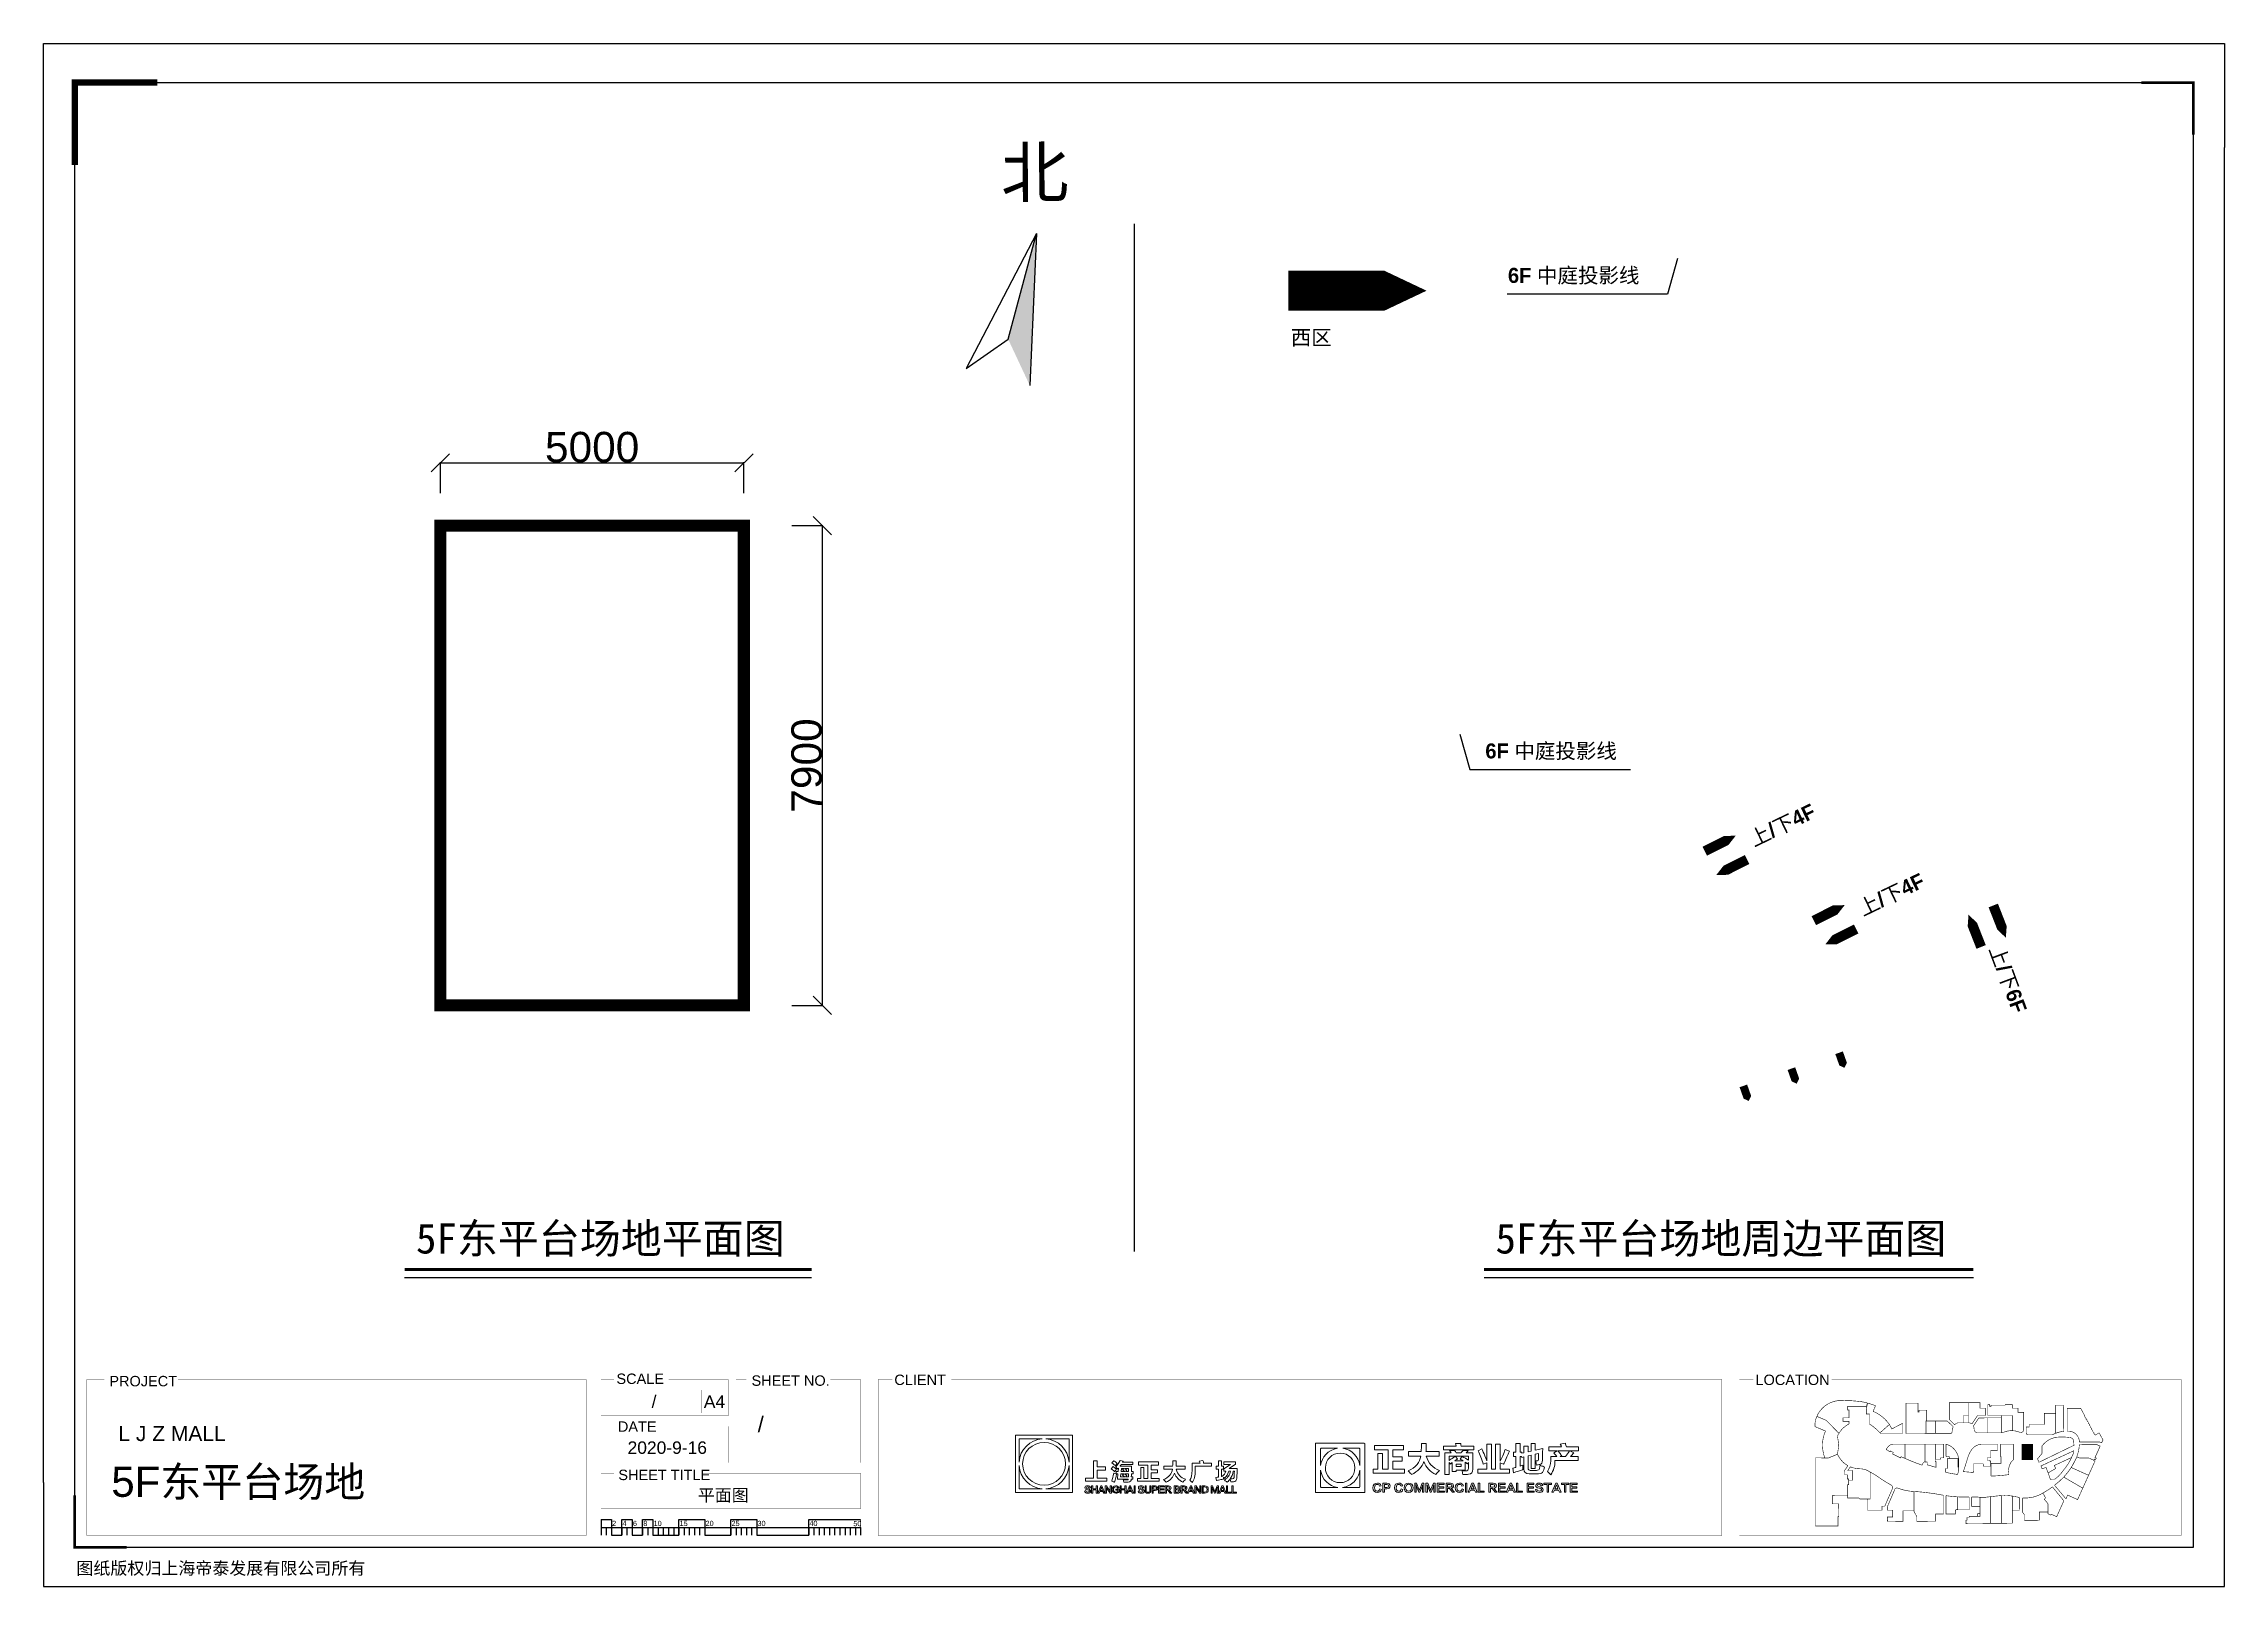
# Model space of a CAD drawing. Header units: inches. Extents: x -17552 to 18373, y -11473 to 13931.
import ezdxf
from ezdxf.enums import TextEntityAlignment as Align

# ---------------------------------------------------------------- set-up
doc = ezdxf.new("R2010")
doc.units = ezdxf.units.IN
doc.header["$MEASUREMENT"] = 0
for name, color, linetype in [('DIM', 3, 'Continuous'), ('WALL', 255, 'Continuous'), ('图层 1', 7, 'Continuous')]:
    doc.layers.add(name, color=color, linetype=linetype)
doc.styles.add('3F_2017.02$0$H1', font='swisscl.ttf')
doc.styles.get("Standard").update_dxf_attribs({"font": 'arial.ttf'})
doc.dimstyles.new('DIM-200MM', dxfattribs={"dimtxt": 200, "dimasz": 120, "dimexe": 10, "dimexo": 10, "dimgap": 0.7, "dimtad": 1, "dimdec": 0, "dimrnd": 5, "dimzin": 1, "dimdsep": 46, "dimtxsty": 'Standard', "dimblk": 'OBLIQUE', "dimcen": 0.5, "dimdle": 1, "dimclrd": 256, "dimclre": 256, "dimclrt": 7, "dimaunit": 1, "dimadec": 0, "dimazin": 0, "dimtfac": 1, "dimtdec": 0, "dimtix": 1, "dimtmove": 2, "dimatfit": 3, "dimfxl": 0, "dimtolj": 1, "dimtzin": 1, "dimarcsym": 0})

msp = doc.modelspace()

# ---------------------------------------------------------------- texts
at = {"style": '3F_2017.02$0$H1'}
msp.add_text('北', height=817.9, rotation=0.3594, dxfattribs=at).set_placement((-1779.6, 11399.4))
for s, height, p in [('PROJECT', 171.07, (-16469.2, -8178.8)), ('SCALE', 171.07, (-8115.5, -8139.8)), ('SHEET NO.', 171.07, (-5890.3, -8170.3)), ('CLIENT', 171.07, (-3537.7, -8157.5)), ('LOCATION', 171.07, (10648.4, -8157.5)), ('A4', 205.29, (-6676, -8534)), ('DATE', 171.07, (-8092.1, -8927.2)), ('SHEET TITLE', 171.072, (-8084.4, -9722.9)), ('2', 85.5, (-8187.2, -10479.2)), ('4', 85.5, (-8016.1, -10479.2)), ('6', 85.5, (-7845, -10479.2)), ('8', 85.5, (-7674, -10479.2)), ('10', 85.54, (-7502.9, -10479.2)), ('15', 85.54, (-7075.2, -10479.2)), ('20', 85.54, (-6647.5, -10479.2)), ('25', 85.54, (-6219.8, -10479.2)), ('30', 85.54, (-5792.2, -10479.2)), ('40', 85.54, (-4936.8, -10479.2)), ('50', 85.54, (-4212.8, -10482.2)), ('图纸版权归上海帝泰发展有限公司所有', 205.286, (-17012.7, -11277.3))]:
    msp.add_text(s, height=height).set_placement(p)
at = {"attachment_point": 1}
for s, insert, char_height, width in [('{\\fDengXian|b1|i0|c134|p2;6F 中庭投影线}', (6570.6, 10238.7), 247.5, 4221.634), ('{\\fDengXian|b1|i0|c134|p2;6F 中庭投影线}', (6198.4, 2407.8), 247.5, 4221.634), ('{\\fSimSun|b0|i0|c134|p2;5F东平台场地平面图}', (-11418.2, -5497.3), 495, 6740.001), ('{\\fSimSun|b0|i0|c134|p2;5F东平台场地周边平面图}', (6366.1, -5497.3), 495, 8443.269), ('L J Z MALL', (-16320.5, -8832.7), 247.5, 6740.001)]:
    msp.add_mtext(s, dxfattribs=dict(at, insert=insert, char_height=char_height, width=width))
at = {"color": 240, "true_color": 0xed1f24, "insert": (2992.4, 9216.5), "char_height": 247.5, "width": 4221.634, "attachment_point": 1}
msp.add_mtext('{\\fDengXian|b1|i0|c134|p2;西区}', dxfattribs=at)
at = {"color": 240, "true_color": 0xed1f24, "char_height": 247.5, "width": 4221.634, "attachment_point": 1}
for s, insert, rotation in [('{\\fDengXian|b1|i0|c134|p2;上/下4F}', (10517, 925.3), 25.64641), ('{\\fDengXian|b1|i0|c134|p2;上/下4F}', (12312.8, -217.6), 25.64641), ('{\\fDengXian|b1|i0|c134|p2;上/下6F}', (14723.6, -891), 290.3803)]:
    msp.add_mtext(s, dxfattribs=dict(at, insert=insert, rotation=rotation))
for tag, text, p in [('/', 'AS NOTED', (-7455.6, -8530.8)), ('2020-9-16', '2020-7-22', (-6624.7, -9291.1))]:
    msp.add_attdef(tag, text=text, height=205.29).set_placement(p, align=Align.RIGHT)
for tag, p, s, height in [('/', (-5787.7, -8930.3), 'SHEET NO.', 256.61), ('5F东平台场地', (-16436.5, -9998.9), '###############', 495), ('平面图', (-6775.9, -10073.9), 'SHEET-TITLE', 205.286)]:
    msp.add_attdef(tag, p, s, height=height)

# ---------------------------------------------------------------- blocks, each defined once
blk = doc.blocks.new('block 50')
at = {"layer": '图层 1', "lineweight": 0}
blk.add_lwpolyline([(38.4, -106.16), (21.47, -106.16), (21.47, -123.09), (38.4, -123.09), (38.4, -106.16)], dxfattribs=at)
for points, knots in [([(22.55, -107.24), (22.55, -107.24), (29.43, -107.24), (29.43, -107.24), (25.75, -107.49), (22.8, -110.44), (22.55, -114.12), (22.55, -114.12), (22.55, -107.24), (22.55, -107.24)], [0, 0, 0, 0, 1, 1, 1, 2, 2, 2, 3, 3, 3, 3]), ([(23.6, -114.63), (23.6, -111.13), (26.44, -108.29), (29.94, -108.29), (33.43, -108.29), (36.28, -111.13), (36.28, -114.63), (36.28, -118.12), (33.43, -120.96), (29.94, -120.96), (26.44, -120.96), (23.6, -118.12), (23.6, -114.63)], [0, 0, 0, 0, 1, 1, 1, 2, 2, 2, 3, 3, 3, 4, 4, 4, 4]), ([(37.33, -114.12), (37.08, -110.44), (34.13, -107.49), (30.45, -107.24), (30.45, -107.24), (37.33, -107.24), (37.33, -107.24), (37.33, -107.24), (37.33, -114.12), (37.33, -114.12)], [0, 0, 0, 0, 1, 1, 1, 2, 2, 2, 3, 3, 3, 3]), ([(22.55, -122.02), (22.55, -122.02), (22.55, -115.14), (22.55, -115.14), (22.8, -118.82), (25.75, -121.77), (29.43, -122.02), (29.43, -122.02), (22.55, -122.02), (22.55, -122.02)], [0, 0, 0, 0, 1, 1, 1, 2, 2, 2, 3, 3, 3, 3]), ([(37.33, -122.02), (37.33, -122.02), (30.45, -122.02), (30.45, -122.02), (34.13, -121.77), (37.08, -118.82), (37.33, -115.13), (37.33, -115.13), (37.33, -122.02), (37.33, -122.02)], [0, 0, 0, 0, 1, 1, 1, 2, 2, 2, 3, 3, 3, 3])]:
    blk.add_open_spline(points, degree=3, knots=knots, dxfattribs=at)
blk = doc.blocks.new('block 51')
at = {"layer": '图层 1', "lineweight": 0}
for points in [[(45.37, -121.17), (45.73, -121.17), (45.73, -123.3), (45.37, -123.3), (45.37, -122.36), (44.33, -122.36), (44.33, -123.3), (43.98, -123.3), (43.98, -121.17), (44.33, -121.17), (44.33, -122.05), (45.37, -122.05), (45.37, -121.17)], [(47.59, -123.3), (47.38, -122.79), (46.42, -122.79), (46.21, -123.3), (45.83, -123.3), (46.73, -121.16), (47.07, -121.16), (47.97, -123.3), (47.59, -123.3)], [(53.83, -121.17), (54.19, -121.17), (54.19, -123.3), (53.83, -123.3), (53.83, -122.36), (52.79, -122.36), (52.79, -123.3), (52.44, -123.3), (52.44, -121.17), (52.79, -121.17), (52.79, -122.05), (53.83, -122.05), (53.83, -121.17)], [(56.04, -123.3), (55.84, -122.79), (54.88, -122.79), (54.66, -123.3), (54.29, -123.3), (55.19, -121.16), (55.53, -121.16), (56.43, -123.3), (56.04, -123.3)], [(56.57, -121.17), (56.92, -121.17), (56.92, -123.3), (56.57, -123.3), (56.57, -121.17)], [(64.19, -123), (65.51, -123), (65.51, -123.3), (63.84, -123.3), (63.84, -121.16), (65.45, -121.16), (65.45, -121.48), (64.19, -121.48), (64.19, -122.05), (65.38, -122.05), (65.38, -122.36), (64.19, -122.36), (64.19, -123)], [(74.08, -123.3), (73.87, -122.79), (72.92, -122.79), (72.7, -123.3), (72.33, -123.3), (73.22, -121.16), (73.56, -121.16), (74.46, -123.3), (74.08, -123.3)], [(83.41, -123.3), (83.2, -122.79), (82.24, -122.79), (82.02, -123.3), (81.65, -123.3), (82.55, -121.16), (82.89, -121.16), (83.79, -123.3), (83.41, -123.3)], [(83.88, -121.17), (84.24, -121.17), (84.24, -123), (85.31, -123), (85.31, -123.3), (83.88, -123.3), (83.88, -121.17)], [(85.49, -121.17), (85.85, -121.17), (85.85, -123), (86.92, -123), (86.92, -123.3), (85.49, -123.3), (85.49, -121.17)]]:
    blk.add_lwpolyline(points, dxfattribs=at)
for points, knots in [([(43.67, -121.72), (43.67, -121.72), (43.31, -121.82), (43.31, -121.82), (43.24, -121.56), (43.09, -121.43), (42.83, -121.44), (42.54, -121.44), (42.4, -121.53), (42.39, -121.73), (42.36, -121.86), (42.52, -121.96), (42.87, -122.03), (43.46, -122.14), (43.74, -122.37), (43.73, -122.72), (43.71, -123.11), (43.43, -123.32), (42.89, -123.33), (42.36, -123.36), (42.04, -123.14), (41.95, -122.68), (41.95, -122.68), (42.3, -122.57), (42.3, -122.57), (42.33, -122.89), (42.53, -123.04), (42.88, -123.03), (43.2, -123.03), (43.36, -122.92), (43.36, -122.71), (43.38, -122.55), (43.21, -122.43), (42.82, -122.36), (42.27, -122.25), (42, -122.04), (42.02, -121.73), (42.04, -121.34), (42.31, -121.14), (42.82, -121.13), (43.29, -121.14), (43.57, -121.33), (43.67, -121.72)], [0, 0, 0, 0, 1, 1, 1, 2, 2, 2, 3, 3, 3, 4, 4, 4, 5, 5, 5, 6, 6, 6, 7, 7, 7, 8, 8, 8, 9, 9, 9, 10, 10, 10, 11, 11, 11, 12, 12, 12, 13, 13, 13, 14, 14, 14, 14]), ([(46.55, -122.48), (46.55, -122.48), (47.26, -122.48), (47.26, -122.48), (47.26, -122.48), (46.97, -121.73), (46.97, -121.73), (46.93, -121.64), (46.92, -121.57), (46.92, -121.52), (46.92, -121.52), (46.91, -121.52), (46.91, -121.52), (46.9, -121.58), (46.88, -121.65), (46.84, -121.73), (46.84, -121.73), (46.55, -122.48), (46.55, -122.48)], [0, 0, 0, 0, 1, 1, 1, 2, 2, 2, 3, 3, 3, 4, 4, 4, 5, 5, 5, 6, 6, 6, 6]), ([(49.53, -122.88), (49.53, -122.88), (49.53, -122.87), (49.53, -122.87), (49.51, -122.73), (49.51, -122.61), (49.51, -122.49), (49.51, -122.49), (49.51, -121.17), (49.51, -121.17), (49.51, -121.17), (49.85, -121.17), (49.85, -121.17), (49.85, -121.17), (49.85, -123.3), (49.85, -123.3), (49.85, -123.3), (49.49, -123.3), (49.49, -123.3), (49.08, -122.7), (48.78, -122.25), (48.59, -121.96), (48.51, -121.83), (48.45, -121.71), (48.39, -121.59), (48.39, -121.59), (48.38, -121.59), (48.38, -121.59), (48.4, -121.72), (48.41, -121.86), (48.41, -122.02), (48.41, -122.02), (48.41, -123.3), (48.41, -123.3), (48.41, -123.3), (48.07, -123.3), (48.07, -123.3), (48.07, -123.3), (48.07, -121.17), (48.07, -121.17), (48.07, -121.17), (48.43, -121.17), (48.43, -121.17), (48.84, -121.77), (49.13, -122.21), (49.32, -122.5), (49.4, -122.61), (49.46, -122.74), (49.53, -122.88)], [0, 0, 0, 0, 1, 1, 1, 2, 2, 2, 3, 3, 3, 4, 4, 4, 5, 5, 5, 6, 6, 6, 7, 7, 7, 8, 8, 8, 9, 9, 9, 10, 10, 10, 11, 11, 11, 12, 12, 12, 13, 13, 13, 14, 14, 14, 15, 15, 15, 16, 16, 16, 16]), ([(51.14, -122.14), (51.14, -122.14), (52.16, -122.14), (52.16, -122.14), (52.16, -122.14), (52.16, -122.95), (52.16, -122.95), (51.96, -123.21), (51.65, -123.33), (51.21, -123.33), (50.5, -123.31), (50.13, -122.94), (50.1, -122.24), (50.13, -121.53), (50.49, -121.16), (51.17, -121.13), (51.65, -121.14), (51.97, -121.35), (52.13, -121.76), (52.13, -121.76), (51.76, -121.86), (51.76, -121.86), (51.67, -121.59), (51.47, -121.46), (51.16, -121.45), (50.73, -121.48), (50.5, -121.75), (50.48, -122.24), (50.5, -122.74), (50.74, -123), (51.2, -123.04), (51.48, -123.04), (51.68, -122.96), (51.81, -122.82), (51.81, -122.82), (51.81, -122.45), (51.81, -122.45), (51.81, -122.45), (51.14, -122.45), (51.14, -122.45), (51.14, -122.45), (51.14, -122.14), (51.14, -122.14)], [0, 0, 0, 0, 1, 1, 1, 2, 2, 2, 3, 3, 3, 4, 4, 4, 5, 5, 5, 6, 6, 6, 7, 7, 7, 8, 8, 8, 9, 9, 9, 10, 10, 10, 11, 11, 11, 12, 12, 12, 13, 13, 13, 14, 14, 14, 14]), ([(55, -122.48), (55, -122.48), (55.71, -122.48), (55.71, -122.48), (55.71, -122.48), (55.43, -121.73), (55.43, -121.73), (55.39, -121.64), (55.37, -121.57), (55.37, -121.52), (55.37, -121.52), (55.36, -121.52), (55.36, -121.52), (55.36, -121.58), (55.34, -121.65), (55.3, -121.73), (55.3, -121.73), (55, -122.48), (55, -122.48)], [0, 0, 0, 0, 1, 1, 1, 2, 2, 2, 3, 3, 3, 4, 4, 4, 5, 5, 5, 6, 6, 6, 6]), ([(59.51, -121.72), (59.51, -121.72), (59.15, -121.82), (59.15, -121.82), (59.09, -121.56), (58.93, -121.43), (58.68, -121.44), (58.39, -121.44), (58.24, -121.53), (58.24, -121.73), (58.21, -121.86), (58.37, -121.96), (58.72, -122.03), (59.3, -122.14), (59.59, -122.37), (59.58, -122.72), (59.55, -123.11), (59.28, -123.32), (58.74, -123.33), (58.2, -123.36), (57.89, -123.14), (57.79, -122.68), (57.79, -122.68), (58.14, -122.57), (58.14, -122.57), (58.18, -122.89), (58.37, -123.04), (58.73, -123.03), (59.05, -123.03), (59.2, -122.92), (59.2, -122.71), (59.23, -122.55), (59.05, -122.43), (58.67, -122.36), (58.11, -122.25), (57.84, -122.04), (57.86, -121.73), (57.89, -121.34), (58.15, -121.14), (58.67, -121.13), (59.14, -121.14), (59.42, -121.33), (59.51, -121.72)], [0, 0, 0, 0, 1, 1, 1, 2, 2, 2, 3, 3, 3, 4, 4, 4, 5, 5, 5, 6, 6, 6, 7, 7, 7, 8, 8, 8, 9, 9, 9, 10, 10, 10, 11, 11, 11, 12, 12, 12, 13, 13, 13, 14, 14, 14, 14]), ([(61.23, -121.17), (61.23, -121.17), (61.58, -121.17), (61.58, -121.17), (61.58, -121.17), (61.58, -122.41), (61.58, -122.41), (61.6, -123.05), (61.3, -123.36), (60.68, -123.33), (60.09, -123.36), (59.8, -123.05), (59.81, -122.41), (59.81, -122.41), (59.81, -121.17), (59.81, -121.17), (59.81, -121.17), (60.16, -121.17), (60.16, -121.17), (60.16, -121.17), (60.16, -122.41), (60.16, -122.41), (60.16, -122.84), (60.33, -123.05), (60.68, -123.04), (61.06, -123.05), (61.24, -122.84), (61.23, -122.41), (61.23, -122.41), (61.23, -121.17), (61.23, -121.17)], [0, 0, 0, 0, 1, 1, 1, 2, 2, 2, 3, 3, 3, 4, 4, 4, 5, 5, 5, 6, 6, 6, 7, 7, 7, 8, 8, 8, 9, 9, 9, 10, 10, 10, 10]), ([(62.85, -122.48), (62.85, -122.48), (62.27, -122.48), (62.27, -122.48), (62.27, -122.48), (62.27, -123.3), (62.27, -123.3), (62.27, -123.3), (61.91, -123.3), (61.91, -123.3), (61.91, -123.3), (61.91, -121.16), (61.91, -121.16), (61.91, -121.16), (62.87, -121.16), (62.87, -121.16), (63.33, -121.18), (63.58, -121.4), (63.62, -121.81), (63.61, -122.25), (63.35, -122.47), (62.85, -122.48)], [0, 0, 0, 0, 1, 1, 1, 2, 2, 2, 3, 3, 3, 4, 4, 4, 5, 5, 5, 6, 6, 6, 7, 7, 7, 7]), ([(62.81, -121.48), (62.81, -121.48), (62.27, -121.48), (62.27, -121.48), (62.27, -121.48), (62.27, -122.17), (62.27, -122.17), (62.27, -122.17), (62.81, -122.17), (62.81, -122.17), (63.11, -122.17), (63.26, -122.05), (63.26, -121.81), (63.24, -121.6), (63.1, -121.49), (62.81, -121.48)], [0, 0, 0, 0, 1, 1, 1, 2, 2, 2, 3, 3, 3, 4, 4, 4, 5, 5, 5, 5]), ([(67.74, -123.3), (67.74, -123.3), (67.27, -123.3), (67.27, -123.3), (67.27, -123.3), (66.55, -122.4), (66.55, -122.4), (66.55, -122.4), (66.12, -122.4), (66.12, -122.4), (66.12, -122.4), (66.12, -123.3), (66.12, -123.3), (66.12, -123.3), (65.77, -123.3), (65.77, -123.3), (65.77, -123.3), (65.77, -121.16), (65.77, -121.16), (65.77, -121.16), (66.77, -121.16), (66.77, -121.16), (67.25, -121.17), (67.5, -121.38), (67.52, -121.77), (67.52, -122.12), (67.33, -122.32), (66.95, -122.38), (66.95, -122.38), (67.74, -123.3), (67.74, -123.3)], [0, 0, 0, 0, 1, 1, 1, 2, 2, 2, 3, 3, 3, 4, 4, 4, 5, 5, 5, 6, 6, 6, 7, 7, 7, 8, 8, 8, 9, 9, 9, 10, 10, 10, 10]), ([(66.12, -121.48), (66.12, -121.48), (66.12, -122.08), (66.12, -122.08), (66.12, -122.08), (66.7, -122.08), (66.7, -122.08), (67.01, -122.08), (67.16, -121.97), (67.16, -121.76), (67.15, -121.58), (67, -121.49), (66.7, -121.48), (66.7, -121.48), (66.12, -121.48), (66.12, -121.48)], [0, 0, 0, 0, 1, 1, 1, 2, 2, 2, 3, 3, 3, 4, 4, 4, 5, 5, 5, 5]), ([(69.43, -123.3), (69.43, -123.3), (68.46, -123.3), (68.46, -123.3), (68.46, -123.3), (68.46, -121.17), (68.46, -121.17), (68.46, -121.17), (69.38, -121.17), (69.38, -121.17), (69.83, -121.19), (70.07, -121.38), (70.1, -121.73), (70.09, -121.93), (70, -122.08), (69.83, -122.17), (70.06, -122.27), (70.18, -122.45), (70.19, -122.7), (70.19, -123.1), (69.94, -123.3), (69.43, -123.3)], [0, 0, 0, 0, 1, 1, 1, 2, 2, 2, 3, 3, 3, 4, 4, 4, 5, 5, 5, 6, 6, 6, 7, 7, 7, 7]), ([(68.8, -121.48), (68.8, -121.48), (68.8, -122.05), (68.8, -122.05), (68.8, -122.05), (69.33, -122.05), (69.33, -122.05), (69.59, -122.04), (69.73, -121.94), (69.74, -121.75), (69.72, -121.58), (69.59, -121.49), (69.34, -121.48), (69.34, -121.48), (68.8, -121.48), (68.8, -121.48)], [0, 0, 0, 0, 1, 1, 1, 2, 2, 2, 3, 3, 3, 4, 4, 4, 5, 5, 5, 5]), ([(69.37, -122.36), (69.37, -122.36), (68.8, -122.36), (68.8, -122.36), (68.8, -122.36), (68.8, -123), (68.8, -123), (68.8, -123), (69.4, -123), (69.4, -123), (69.69, -123), (69.83, -122.89), (69.83, -122.68), (69.82, -122.47), (69.66, -122.36), (69.37, -122.36)], [0, 0, 0, 0, 1, 1, 1, 2, 2, 2, 3, 3, 3, 4, 4, 4, 5, 5, 5, 5]), ([(72.43, -123.3), (72.43, -123.3), (71.95, -123.3), (71.95, -123.3), (71.95, -123.3), (71.23, -122.4), (71.23, -122.4), (71.23, -122.4), (70.8, -122.4), (70.8, -122.4), (70.8, -122.4), (70.8, -123.3), (70.8, -123.3), (70.8, -123.3), (70.45, -123.3), (70.45, -123.3), (70.45, -123.3), (70.45, -121.16), (70.45, -121.16), (70.45, -121.16), (71.45, -121.16), (71.45, -121.16), (71.93, -121.17), (72.18, -121.38), (72.2, -121.77), (72.2, -122.12), (72.01, -122.32), (71.64, -122.38), (71.64, -122.38), (72.43, -123.3), (72.43, -123.3)], [0, 0, 0, 0, 1, 1, 1, 2, 2, 2, 3, 3, 3, 4, 4, 4, 5, 5, 5, 6, 6, 6, 7, 7, 7, 8, 8, 8, 9, 9, 9, 10, 10, 10, 10]), ([(70.8, -121.48), (70.8, -121.48), (70.8, -122.08), (70.8, -122.08), (70.8, -122.08), (71.39, -122.08), (71.39, -122.08), (71.7, -122.08), (71.85, -121.97), (71.84, -121.76), (71.83, -121.58), (71.68, -121.49), (71.39, -121.48), (71.39, -121.48), (70.8, -121.48), (70.8, -121.48)], [0, 0, 0, 0, 1, 1, 1, 2, 2, 2, 3, 3, 3, 4, 4, 4, 5, 5, 5, 5]), ([(73.04, -122.48), (73.04, -122.48), (73.75, -122.48), (73.75, -122.48), (73.75, -122.48), (73.46, -121.73), (73.46, -121.73), (73.43, -121.64), (73.41, -121.57), (73.41, -121.52), (73.41, -121.52), (73.4, -121.52), (73.4, -121.52), (73.39, -121.58), (73.37, -121.65), (73.34, -121.73), (73.34, -121.73), (73.04, -122.48), (73.04, -122.48)], [0, 0, 0, 0, 1, 1, 1, 2, 2, 2, 3, 3, 3, 4, 4, 4, 5, 5, 5, 6, 6, 6, 6]), ([(76.02, -122.88), (76.02, -122.88), (76.02, -122.87), (76.02, -122.87), (76.01, -122.73), (76, -122.61), (76, -122.49), (76, -122.49), (76, -121.17), (76, -121.17), (76, -121.17), (76.34, -121.17), (76.34, -121.17), (76.34, -121.17), (76.34, -123.3), (76.34, -123.3), (76.34, -123.3), (75.99, -123.3), (75.99, -123.3), (75.58, -122.7), (75.27, -122.25), (75.08, -121.96), (75.01, -121.83), (74.94, -121.71), (74.89, -121.59), (74.89, -121.59), (74.88, -121.59), (74.88, -121.59), (74.9, -121.72), (74.91, -121.86), (74.91, -122.02), (74.91, -122.02), (74.91, -123.3), (74.91, -123.3), (74.91, -123.3), (74.57, -123.3), (74.57, -123.3), (74.57, -123.3), (74.57, -121.17), (74.57, -121.17), (74.57, -121.17), (74.93, -121.17), (74.93, -121.17), (75.33, -121.77), (75.63, -122.21), (75.81, -122.5), (75.89, -122.61), (75.96, -122.74), (76.02, -122.88)], [0, 0, 0, 0, 1, 1, 1, 2, 2, 2, 3, 3, 3, 4, 4, 4, 5, 5, 5, 6, 6, 6, 7, 7, 7, 8, 8, 8, 9, 9, 9, 10, 10, 10, 11, 11, 11, 12, 12, 12, 13, 13, 13, 14, 14, 14, 15, 15, 15, 16, 16, 16, 16]), ([(77.44, -123.29), (77.44, -123.29), (76.67, -123.29), (76.67, -123.29), (76.67, -123.29), (76.67, -121.16), (76.67, -121.16), (76.67, -121.16), (77.46, -121.16), (77.46, -121.16), (78.16, -121.17), (78.51, -121.52), (78.51, -122.23), (78.54, -122.96), (78.18, -123.31), (77.44, -123.29)], [0, 0, 0, 0, 1, 1, 1, 2, 2, 2, 3, 3, 3, 4, 4, 4, 5, 5, 5, 5]), ([(77.45, -121.48), (77.45, -121.48), (77.02, -121.48), (77.02, -121.48), (77.02, -121.48), (77.02, -123), (77.02, -123), (77.02, -123), (77.44, -123), (77.44, -123), (77.92, -123.01), (78.16, -122.76), (78.15, -122.24), (78.15, -121.74), (77.91, -121.49), (77.45, -121.48)], [0, 0, 0, 0, 1, 1, 1, 2, 2, 2, 3, 3, 3, 4, 4, 4, 5, 5, 5, 5]), ([(81.11, -121.17), (81.11, -121.17), (81.53, -121.17), (81.53, -121.17), (81.53, -121.17), (81.53, -123.3), (81.53, -123.3), (81.53, -123.3), (81.2, -123.3), (81.2, -123.3), (81.2, -123.3), (81.2, -122.04), (81.2, -122.04), (81.2, -121.93), (81.21, -121.78), (81.23, -121.57), (81.23, -121.57), (81.22, -121.57), (81.22, -121.57), (81.19, -121.7), (81.15, -121.82), (81.09, -121.94), (81.09, -121.94), (80.57, -123.3), (80.57, -123.3), (80.57, -123.3), (80.32, -123.3), (80.32, -123.3), (80.32, -123.3), (79.79, -121.94), (79.79, -121.94), (79.74, -121.81), (79.7, -121.68), (79.67, -121.57), (79.67, -121.57), (79.66, -121.57), (79.66, -121.57), (79.68, -121.73), (79.68, -121.89), (79.68, -122.04), (79.68, -122.04), (79.68, -123.3), (79.68, -123.3), (79.68, -123.3), (79.36, -123.3), (79.36, -123.3), (79.36, -123.3), (79.36, -121.17), (79.36, -121.17), (79.36, -121.17), (79.79, -121.17), (79.79, -121.17), (79.79, -121.17), (80.36, -122.61), (80.36, -122.61), (80.37, -122.65), (80.39, -122.71), (80.43, -122.79), (80.43, -122.82), (80.44, -122.85), (80.45, -122.86), (80.48, -122.76), (80.51, -122.68), (80.54, -122.61), (80.54, -122.61), (81.11, -121.17), (81.11, -121.17)], [0, 0, 0, 0, 1, 1, 1, 2, 2, 2, 3, 3, 3, 4, 4, 4, 5, 5, 5, 6, 6, 6, 7, 7, 7, 8, 8, 8, 9, 9, 9, 10, 10, 10, 11, 11, 11, 12, 12, 12, 13, 13, 13, 14, 14, 14, 15, 15, 15, 16, 16, 16, 17, 17, 17, 18, 18, 18, 19, 19, 19, 20, 20, 20, 21, 21, 21, 22, 22, 22, 22]), ([(82.36, -122.48), (82.36, -122.48), (83.08, -122.48), (83.08, -122.48), (83.08, -122.48), (82.79, -121.73), (82.79, -121.73), (82.75, -121.64), (82.74, -121.57), (82.74, -121.52), (82.74, -121.52), (82.73, -121.52), (82.73, -121.52), (82.72, -121.58), (82.7, -121.65), (82.66, -121.73), (82.66, -121.73), (82.36, -122.48), (82.36, -122.48)], [0, 0, 0, 0, 1, 1, 1, 2, 2, 2, 3, 3, 3, 4, 4, 4, 5, 5, 5, 6, 6, 6, 6])]:
    blk.add_open_spline(points, degree=3, knots=knots, dxfattribs=at)
blk = doc.blocks.new('block 52')
at = {"layer": '图层 1', "lineweight": 0}
for points in [[(42.17, -119.75), (42.17, -118.9), (44.59, -118.9), (44.59, -113.73), (45.66, -113.73), (45.66, -115.54), (48.08, -115.54), (48.08, -116.48), (45.66, -116.48), (45.66, -118.9), (48.49, -118.9), (48.49, -119.75), (42.17, -119.75)], [(57.59, -119.77), (57.59, -118.95), (58.55, -118.95), (58.55, -115.71), (59.51, -115.71), (59.51, -118.95), (60.67, -118.95), (60.67, -114.99), (57.86, -114.99), (57.86, -114.09), (63.8, -114.09), (63.8, -114.99), (61.63, -114.99), (61.63, -116.42), (63.55, -116.42), (63.55, -117.33), (61.63, -117.33), (61.63, -118.95), (64.02, -118.95), (64.02, -119.77), (57.59, -119.77)]]:
    blk.add_lwpolyline(points, dxfattribs=at)
for points, knots in [([(49.82, -116.07), (49.82, -116.07), (50.35, -115.43), (50.35, -115.43), (50.68, -115.67), (51.02, -115.95), (51.39, -116.26), (51.39, -116.26), (50.79, -116.97), (50.79, -116.97), (50.66, -116.83), (50.34, -116.52), (49.82, -116.07)], [0, 0, 0, 0, 1, 1, 1, 2, 2, 2, 3, 3, 3, 4, 4, 4, 4]), ([(49.99, -114.31), (49.99, -114.31), (50.57, -113.7), (50.57, -113.7), (50.9, -113.94), (51.24, -114.22), (51.61, -114.53), (51.61, -114.53), (51.01, -115.19), (51.01, -115.19), (50.86, -115.04), (50.62, -114.83), (50.29, -114.55), (50.16, -114.44), (50.06, -114.36), (49.99, -114.31)], [0, 0, 0, 0, 1, 1, 1, 2, 2, 2, 3, 3, 3, 4, 4, 4, 5, 5, 5, 5]), ([(51.28, -117.58), (51.28, -117.58), (51.28, -116.92), (51.28, -116.92), (51.28, -116.92), (51.88, -116.92), (51.88, -116.92), (51.88, -116.92), (51.99, -115.87), (51.99, -115.87), (51.88, -115.96), (51.77, -116.07), (51.66, -116.17), (51.52, -115.97), (51.34, -115.74), (51.14, -115.49), (51.73, -114.9), (52.16, -114.3), (52.43, -113.67), (52.43, -113.67), (53.37, -113.81), (53.37, -113.81), (53.33, -113.87), (53.28, -113.96), (53.2, -114.09), (53.18, -114.12), (53.18, -114.15), (53.18, -114.17), (53.18, -114.17), (56.17, -114.17), (56.17, -114.17), (56.17, -114.17), (56.17, -114.88), (56.17, -114.88), (56.17, -114.88), (52.74, -114.88), (52.74, -114.88), (52.7, -114.94), (52.64, -115.02), (52.57, -115.13), (52.52, -115.2), (52.47, -115.27), (52.43, -115.32), (52.43, -115.32), (55.81, -115.32), (55.81, -115.32), (55.79, -115.85), (55.79, -116.39), (55.79, -116.92), (55.79, -116.92), (56.31, -116.92), (56.31, -116.92), (56.31, -116.92), (56.31, -117.58), (56.31, -117.58), (56.31, -117.58), (55.79, -117.58), (55.79, -117.58), (55.77, -117.87), (55.76, -118.17), (55.76, -118.48), (55.76, -118.48), (56.25, -118.48), (56.25, -118.48), (56.25, -118.48), (56.25, -119.14), (56.25, -119.14), (56.25, -119.14), (55.73, -119.14), (55.73, -119.14), (55.73, -119.44), (55.66, -119.65), (55.51, -119.77), (55.4, -119.92), (55.17, -120), (54.82, -120.02), (54.66, -120.04), (54.24, -120.05), (53.56, -120.05), (53.54, -119.98), (53.51, -119.87), (53.48, -119.72), (53.42, -119.57), (53.39, -119.46), (53.37, -119.39), (53.79, -119.39), (54.12, -119.39), (54.36, -119.39), (54.58, -119.39), (54.72, -119.38), (54.8, -119.36), (54.83, -119.31), (54.85, -119.23), (54.85, -119.14), (54.85, -119.14), (51.66, -119.14), (51.66, -119.14), (51.66, -119.14), (51.8, -117.58), (51.8, -117.58), (51.8, -117.58), (51.28, -117.58), (51.28, -117.58)], [0, 0, 0, 0, 1, 1, 1, 2, 2, 2, 3, 3, 3, 4, 4, 4, 5, 5, 5, 6, 6, 6, 7, 7, 7, 8, 8, 8, 9, 9, 9, 10, 10, 10, 11, 11, 11, 12, 12, 12, 13, 13, 13, 14, 14, 14, 15, 15, 15, 16, 16, 16, 17, 17, 17, 18, 18, 18, 19, 19, 19, 20, 20, 20, 21, 21, 21, 22, 22, 22, 23, 23, 23, 24, 24, 24, 25, 25, 25, 26, 26, 26, 27, 27, 27, 28, 28, 28, 29, 29, 29, 30, 30, 30, 31, 31, 31, 32, 32, 32, 33, 33, 33, 34, 34, 34, 34]), ([(53.15, -116.37), (53.15, -116.37), (53.53, -115.98), (53.53, -115.98), (53.53, -115.98), (52.85, -115.98), (52.85, -115.98), (52.85, -115.98), (52.74, -116.92), (52.74, -116.92), (52.74, -116.92), (53.84, -116.92), (53.84, -116.92), (53.58, -116.7), (53.35, -116.51), (53.15, -116.37)], [0, 0, 0, 0, 1, 1, 1, 2, 2, 2, 3, 3, 3, 4, 4, 4, 5, 5, 5, 5]), ([(54.47, -116.48), (54.47, -116.48), (54.05, -116.92), (54.05, -116.92), (54.05, -116.92), (54.91, -116.92), (54.91, -116.92), (54.91, -116.62), (54.92, -116.31), (54.93, -115.98), (54.93, -115.98), (53.73, -115.98), (53.73, -115.98), (53.8, -116.02), (53.92, -116.1), (54.08, -116.23), (54.25, -116.34), (54.38, -116.42), (54.47, -116.48)], [0, 0, 0, 0, 1, 1, 1, 2, 2, 2, 3, 3, 3, 4, 4, 4, 5, 5, 5, 6, 6, 6, 6]), ([(65.41, -116.26), (65.41, -116.26), (65.41, -115.35), (65.41, -115.35), (65.41, -115.35), (67.99, -115.35), (67.99, -115.35), (68.03, -114.87), (68.05, -114.33), (68.05, -113.7), (68.05, -113.7), (69.03, -113.7), (69.03, -113.7), (69.03, -113.9), (69.03, -114.18), (69.01, -114.53), (69.01, -114.91), (69, -115.19), (68.98, -115.35), (68.98, -115.35), (71.67, -115.35), (71.67, -115.35), (71.67, -115.35), (71.67, -116.26), (71.67, -116.26), (71.67, -116.26), (69.03, -116.26), (69.03, -116.26), (69.42, -117.72), (70.33, -118.7), (71.78, -119.2), (71.45, -119.51), (71.2, -119.79), (71.01, -120.05), (69.8, -119.48), (68.98, -118.6), (68.54, -117.41), (68.17, -118.53), (67.34, -119.42), (66.04, -120.08), (66.02, -120.06), (65.98, -120.01), (65.93, -119.94), (65.69, -119.66), (65.48, -119.45), (65.3, -119.31), (66.89, -118.59), (67.76, -117.58), (67.91, -116.26), (67.91, -116.26), (65.41, -116.26), (65.41, -116.26)], [0, 0, 0, 0, 1, 1, 1, 2, 2, 2, 3, 3, 3, 4, 4, 4, 5, 5, 5, 6, 6, 6, 7, 7, 7, 8, 8, 8, 9, 9, 9, 10, 10, 10, 11, 11, 11, 12, 12, 12, 13, 13, 13, 14, 14, 14, 15, 15, 15, 16, 16, 16, 17, 17, 17, 17]), ([(74.66, -115.32), (74.66, -115.32), (74.66, -116.64), (74.66, -116.64), (74.67, -118.2), (74.38, -119.36), (73.78, -120.13), (73.78, -120.09), (73.53, -119.87), (73.03, -119.44), (73.53, -118.88), (73.76, -117.91), (73.72, -116.53), (73.72, -116.53), (73.72, -114.47), (73.72, -114.47), (73.72, -114.47), (76.11, -114.47), (76.11, -114.47), (76.09, -114.44), (76.07, -114.37), (76.03, -114.28), (75.96, -114.1), (75.9, -113.97), (75.86, -113.89), (75.86, -113.89), (76.91, -113.65), (76.91, -113.65), (76.95, -113.74), (77, -113.88), (77.07, -114.06), (77.13, -114.24), (77.17, -114.38), (77.21, -114.47), (77.21, -114.47), (79.44, -114.47), (79.44, -114.47), (79.44, -114.47), (79.44, -115.32), (79.44, -115.32), (79.44, -115.32), (74.66, -115.32), (74.66, -115.32)], [0, 0, 0, 0, 1, 1, 1, 2, 2, 2, 3, 3, 3, 4, 4, 4, 5, 5, 5, 6, 6, 6, 7, 7, 7, 8, 8, 8, 9, 9, 9, 10, 10, 10, 11, 11, 11, 12, 12, 12, 13, 13, 13, 14, 14, 14, 14]), ([(86.62, -114.77), (86.62, -114.77), (84.7, -116.04), (84.7, -116.04), (84.7, -116.04), (87.06, -116.04), (87.06, -116.04), (87.06, -116.94), (87.04, -117.87), (86.98, -118.84), (86.94, -119.54), (86.61, -119.9), (85.99, -119.94), (85.9, -119.96), (85.76, -119.97), (85.58, -119.97), (85.4, -119.98), (85.26, -119.99), (85.17, -119.99), (85.11, -119.72), (85.06, -119.44), (85, -119.14), (84.75, -119.44), (84.45, -119.74), (84.12, -120.05), (84, -119.94), (83.8, -119.8), (83.55, -119.64), (83.46, -119.56), (83.38, -119.51), (83.33, -119.47), (84.28, -118.79), (84.87, -117.92), (85.09, -116.83), (85.09, -116.83), (84.56, -116.83), (84.56, -116.83), (84.33, -117.71), (83.91, -118.42), (83.33, -118.95), (83.31, -118.91), (83.26, -118.87), (83.19, -118.81), (83.12, -118.74), (83.06, -118.69), (83.02, -118.68), (83.02, -118.84), (83.02, -119), (83.02, -119.17), (82.77, -119.22), (82.39, -119.29), (81.9, -119.36), (81.44, -119.45), (81.11, -119.52), (80.91, -119.55), (80.91, -119.55), (80.74, -118.7), (80.74, -118.7), (81, -118.65), (81.26, -118.6), (81.51, -118.57), (81.51, -118.57), (81.51, -116.26), (81.51, -116.26), (81.51, -116.26), (80.83, -116.26), (80.83, -116.26), (80.83, -116.26), (80.83, -115.35), (80.83, -115.35), (80.83, -115.35), (81.51, -115.35), (81.51, -115.35), (81.51, -115.35), (81.51, -113.7), (81.51, -113.7), (81.51, -113.7), (82.39, -113.7), (82.39, -113.7), (82.39, -113.7), (82.39, -115.35), (82.39, -115.35), (82.39, -115.35), (83, -115.35), (83, -115.35), (83, -115.35), (83, -116.26), (83, -116.26), (83, -116.26), (82.39, -116.26), (82.39, -116.26), (82.39, -116.26), (82.39, -118.37), (82.39, -118.37), (82.48, -118.37), (82.59, -118.36), (82.7, -118.32), (83.19, -117.93), (83.54, -117.44), (83.74, -116.83), (83.74, -116.83), (83.13, -116.83), (83.13, -116.83), (83.13, -116.83), (83.13, -116.07), (83.13, -116.07), (83.13, -116.07), (85.09, -114.8), (85.09, -114.8), (85.09, -114.8), (83.13, -114.8), (83.13, -114.8), (83.13, -114.8), (83.13, -114), (83.13, -114), (83.13, -114), (86.62, -114), (86.62, -114), (86.62, -114), (86.62, -114.77), (86.62, -114.77)], [0, 0, 0, 0, 1, 1, 1, 2, 2, 2, 3, 3, 3, 4, 4, 4, 5, 5, 5, 6, 6, 6, 7, 7, 7, 8, 8, 8, 9, 9, 9, 10, 10, 10, 11, 11, 11, 12, 12, 12, 13, 13, 13, 14, 14, 14, 15, 15, 15, 16, 16, 16, 17, 17, 17, 18, 18, 18, 19, 19, 19, 20, 20, 20, 21, 21, 21, 22, 22, 22, 23, 23, 23, 24, 24, 24, 25, 25, 25, 26, 26, 26, 27, 27, 27, 28, 28, 28, 29, 29, 29, 30, 30, 30, 31, 31, 31, 32, 32, 32, 33, 33, 33, 34, 34, 34, 35, 35, 35, 36, 36, 36, 37, 37, 37, 38, 38, 38, 39, 39, 39, 40, 40, 40, 40]), ([(50.59, -117.38), (50.74, -117.46), (50.99, -117.55), (51.33, -117.66), (51.37, -117.68), (51.4, -117.69), (51.42, -117.69), (51.36, -117.91), (51.28, -118.24), (51.17, -118.68), (51.02, -119.28), (50.9, -119.74), (50.81, -120.05), (50.76, -120.03), (50.68, -120), (50.57, -119.97), (50.29, -119.87), (50.09, -119.82), (49.96, -119.8), (50.18, -119.12), (50.39, -118.32), (50.59, -117.38)], [0, 0, 0, 0, 1, 1, 1, 2, 2, 2, 3, 3, 3, 4, 4, 4, 5, 5, 5, 6, 6, 6, 7, 7, 7, 7]), ([(53.12, -117.96), (53.12, -117.96), (53.53, -117.58), (53.53, -117.58), (53.53, -117.58), (52.68, -117.58), (52.68, -117.58), (52.68, -117.58), (52.6, -118.48), (52.6, -118.48), (52.6, -118.48), (53.81, -118.48), (53.81, -118.48), (53.57, -118.3), (53.34, -118.13), (53.12, -117.96)], [0, 0, 0, 0, 1, 1, 1, 2, 2, 2, 3, 3, 3, 4, 4, 4, 5, 5, 5, 5]), ([(54.47, -118.1), (54.47, -118.1), (54.05, -118.48), (54.05, -118.48), (54.05, -118.48), (54.88, -118.48), (54.88, -118.48), (54.88, -118.21), (54.89, -117.91), (54.91, -117.58), (54.91, -117.58), (53.7, -117.58), (53.7, -117.58), (53.77, -117.61), (53.91, -117.7), (54.11, -117.85), (54.26, -117.96), (54.38, -118.04), (54.47, -118.1)], [0, 0, 0, 0, 1, 1, 1, 2, 2, 2, 3, 3, 3, 4, 4, 4, 5, 5, 5, 6, 6, 6, 6]), ([(85.58, -119.11), (85.95, -119.11), (86.14, -118.96), (86.16, -118.65), (86.19, -118.21), (86.22, -117.6), (86.24, -116.83), (86.24, -116.83), (85.91, -116.83), (85.91, -116.83), (85.74, -117.7), (85.44, -118.46), (85, -119.11), (85.22, -119.11), (85.42, -119.11), (85.58, -119.11)], [0, 0, 0, 0, 1, 1, 1, 2, 2, 2, 3, 3, 3, 4, 4, 4, 5, 5, 5, 5])]:
    blk.add_open_spline(points, degree=3, knots=knots, dxfattribs=at)
blk = doc.blocks.new('block 49')
at = {"layer": '图层 1'}
for name in ['block 50', 'block 52', 'block 51']:
    blk.add_blockref(name, (0, 0), dxfattribs=at)
blk = doc.blocks.new('block 47')
at = {"layer": '图层 1', "lineweight": 0}
for points in [[(122.06, -57.89), (122.06, -56.7), (123.44, -56.7), (123.44, -52.04), (124.83, -52.04), (124.83, -56.7), (126.49, -56.7), (126.49, -51.01), (122.45, -51.01), (122.45, -49.7), (130.99, -49.7), (130.99, -51.01), (127.87, -51.01), (127.87, -53.06), (130.64, -53.06), (130.64, -54.37), (127.87, -54.37), (127.87, -56.7), (131.31, -56.7), (131.31, -57.89), (122.06, -57.89)], [(146.62, -55.95), (148.08, -55.95), (148.08, -55.2), (146.62, -55.2), (146.62, -55.95)]]:
    blk.add_lwpolyline(points, dxfattribs=at)
for points, knots in [([(132.5, -52.83), (132.5, -52.83), (132.5, -51.52), (132.5, -51.52), (132.5, -51.52), (136.22, -51.52), (136.22, -51.52), (136.27, -50.84), (136.3, -50.05), (136.3, -49.15), (136.3, -49.15), (137.72, -49.15), (137.72, -49.15), (137.72, -49.44), (137.71, -49.84), (137.68, -50.34), (137.68, -50.89), (137.67, -51.29), (137.64, -51.52), (137.64, -51.52), (141.51, -51.52), (141.51, -51.52), (141.51, -51.52), (141.51, -52.83), (141.51, -52.83), (141.51, -52.83), (137.72, -52.83), (137.72, -52.83), (138.27, -54.94), (139.59, -56.35), (141.67, -57.06), (141.2, -57.5), (140.83, -57.91), (140.57, -58.28), (138.83, -57.47), (137.64, -56.2), (137.01, -54.49), (136.48, -56.1), (135.28, -57.37), (133.41, -58.32), (133.38, -58.3), (133.33, -58.23), (133.25, -58.12), (132.91, -57.73), (132.61, -57.43), (132.34, -57.22), (134.64, -56.19), (135.89, -54.72), (136.1, -52.83), (136.1, -52.83), (132.5, -52.83), (132.5, -52.83)], [0, 0, 0, 0, 1, 1, 1, 2, 2, 2, 3, 3, 3, 4, 4, 4, 5, 5, 5, 6, 6, 6, 7, 7, 7, 8, 8, 8, 9, 9, 9, 10, 10, 10, 11, 11, 11, 12, 12, 12, 13, 13, 13, 14, 14, 14, 15, 15, 15, 16, 16, 16, 17, 17, 17, 17]), ([(142.86, -50.97), (142.86, -50.97), (142.86, -49.94), (142.86, -49.94), (142.86, -49.94), (146.58, -49.94), (146.58, -49.94), (146.58, -49.91), (146.57, -49.86), (146.54, -49.78), (146.49, -49.62), (146.43, -49.41), (146.38, -49.15), (146.38, -49.15), (147.96, -49.11), (147.96, -49.11), (147.96, -49.37), (147.99, -49.65), (148.04, -49.94), (148.04, -49.94), (151.8, -49.94), (151.8, -49.94), (151.8, -49.94), (151.8, -50.97), (151.8, -50.97), (151.8, -50.97), (142.86, -50.97), (142.86, -50.97)], [0, 0, 0, 0, 1, 1, 1, 2, 2, 2, 3, 3, 3, 4, 4, 4, 5, 5, 5, 6, 6, 6, 7, 7, 7, 8, 8, 8, 9, 9, 9, 9]), ([(143.22, -58.28), (143.22, -58.28), (143.22, -51.84), (143.22, -51.84), (143.22, -51.84), (145.08, -51.84), (145.08, -51.84), (145.02, -51.76), (144.95, -51.65), (144.84, -51.52), (144.71, -51.36), (144.62, -51.26), (144.56, -51.21), (144.56, -51.21), (146.11, -51.21), (146.11, -51.21), (146.16, -51.26), (146.24, -51.36), (146.34, -51.52), (146.45, -51.65), (146.53, -51.76), (146.58, -51.84), (146.58, -51.84), (148.08, -51.84), (148.08, -51.84), (148.13, -51.79), (148.2, -51.69), (148.28, -51.56), (148.38, -51.46), (148.5, -51.34), (148.64, -51.21), (148.64, -51.21), (150.14, -51.21), (150.14, -51.21), (149.95, -51.44), (149.76, -51.65), (149.54, -51.84), (149.54, -51.84), (151.48, -51.84), (151.48, -51.84), (151.48, -51.84), (151.48, -56.7), (151.48, -56.7), (151.48, -57.62), (151.06, -58.12), (150.22, -58.2), (149.87, -58.26), (149.32, -58.28), (148.56, -58.28), (148.48, -57.75), (148.4, -57.39), (148.32, -57.18), (148.53, -57.2), (148.89, -57.22), (149.39, -57.22), (149.94, -57.22), (150.22, -56.95), (150.22, -56.42), (150.22, -56.42), (150.22, -54.76), (150.22, -54.76), (150.22, -54.76), (149.94, -55.12), (149.94, -55.12), (149.7, -54.96), (149.47, -54.8), (149.23, -54.65), (149.23, -54.65), (149.23, -56.98), (149.23, -56.98), (149.23, -56.98), (146.62, -56.98), (146.62, -56.98), (146.62, -56.98), (146.62, -57.37), (146.62, -57.37), (146.62, -57.37), (145.43, -57.37), (145.43, -57.37), (145.43, -57.37), (145.43, -54.76), (145.43, -54.76), (145.38, -54.82), (145.29, -54.88), (145.16, -54.96), (145.02, -55.07), (144.92, -55.15), (144.84, -55.2), (144.81, -55.15), (144.73, -55.03), (144.6, -54.84), (144.73, -55), (144.7, -54.95), (144.48, -54.69), (144.48, -54.69), (144.48, -58.28), (144.48, -58.28), (144.48, -58.28), (143.22, -58.28), (143.22, -58.28)], [0, 0, 0, 0, 1, 1, 1, 2, 2, 2, 3, 3, 3, 4, 4, 4, 5, 5, 5, 6, 6, 6, 7, 7, 7, 8, 8, 8, 9, 9, 9, 10, 10, 10, 11, 11, 11, 12, 12, 12, 13, 13, 13, 14, 14, 14, 15, 15, 15, 16, 16, 16, 17, 17, 17, 18, 18, 18, 19, 19, 19, 20, 20, 20, 21, 21, 21, 22, 22, 22, 23, 23, 23, 24, 24, 24, 25, 25, 25, 26, 26, 26, 27, 27, 27, 28, 28, 28, 29, 29, 29, 30, 30, 30, 31, 31, 31, 32, 32, 32, 33, 33, 33, 33]), ([(155.68, -54.25), (155.68, -54.25), (155.68, -49.31), (155.68, -49.31), (155.68, -49.31), (157.06, -49.31), (157.06, -49.31), (157.06, -49.31), (157.06, -56.7), (157.06, -56.7), (157.06, -56.7), (158.25, -56.7), (158.25, -56.7), (158.25, -56.7), (158.25, -49.31), (158.25, -49.31), (158.25, -49.31), (159.59, -49.31), (159.59, -49.31), (159.59, -49.31), (159.59, -54.37), (159.59, -54.37), (160.12, -53.37), (160.62, -52.19), (161.09, -50.85), (161.09, -50.85), (162.32, -51.36), (162.32, -51.36), (162.06, -52.02), (161.59, -53.09), (160.94, -54.57), (160.8, -54.88), (160.7, -55.12), (160.62, -55.28), (160.62, -55.28), (159.59, -54.8), (159.59, -54.8), (159.59, -54.8), (159.59, -56.7), (159.59, -56.7), (159.59, -56.7), (162.32, -56.7), (162.32, -56.7), (162.32, -56.7), (162.32, -57.89), (162.32, -57.89), (162.32, -57.89), (153.03, -57.89), (153.03, -57.89), (153.03, -57.89), (153.03, -56.7), (153.03, -56.7), (153.03, -56.7), (155.68, -56.7), (155.68, -56.7), (155.68, -56.7), (155.68, -54.84), (155.68, -54.84), (155.68, -54.84), (154.61, -55.28), (154.61, -55.28), (154.11, -53.8), (153.59, -52.46), (153.07, -51.25), (153.07, -51.25), (154.21, -50.73), (154.21, -50.73), (154.29, -50.94), (154.43, -51.27), (154.61, -51.72), (154.87, -52.3), (155.23, -53.14), (155.68, -54.25)], [0, 0, 0, 0, 1, 1, 1, 2, 2, 2, 3, 3, 3, 4, 4, 4, 5, 5, 5, 6, 6, 6, 7, 7, 7, 8, 8, 8, 9, 9, 9, 10, 10, 10, 11, 11, 11, 12, 12, 12, 13, 13, 13, 14, 14, 14, 15, 15, 15, 16, 16, 16, 17, 17, 17, 18, 18, 18, 19, 19, 19, 20, 20, 20, 21, 21, 21, 22, 22, 22, 23, 23, 23, 24, 24, 24, 24]), ([(168.73, -51.36), (168.73, -51.36), (168.73, -49.11), (168.73, -49.11), (168.73, -49.11), (169.99, -49.11), (169.99, -49.11), (169.99, -49.11), (169.99, -51.05), (169.99, -51.05), (169.99, -51.05), (172.17, -50.57), (172.17, -50.57), (172.17, -51.07), (172.15, -51.72), (172.13, -52.51), (172.1, -53.01), (172.09, -53.54), (172.09, -54.09), (172.06, -54.8), (171.81, -55.23), (171.34, -55.36), (171.02, -55.38), (170.69, -55.42), (170.35, -55.48), (170.27, -55.05), (170.16, -54.65), (170.03, -54.25), (170.27, -54.25), (170.47, -54.25), (170.63, -54.25), (170.84, -54.22), (170.94, -54.09), (170.94, -53.85), (170.97, -53.46), (170.98, -52.85), (170.98, -52.04), (170.98, -52.04), (169.99, -52.27), (169.99, -52.27), (169.99, -52.27), (169.99, -56.5), (169.99, -56.5), (169.99, -56.5), (168.73, -56.5), (168.73, -56.5), (168.73, -56.5), (168.73, -52.59), (168.73, -52.59), (168.73, -52.59), (167.86, -52.79), (167.86, -52.79), (167.86, -52.79), (167.86, -56.54), (167.86, -56.54), (167.88, -56.86), (168.1, -57.03), (168.49, -57.06), (168.49, -57.06), (170.31, -57.06), (170.31, -57.06), (170.86, -57.06), (171.17, -56.91), (171.22, -56.62), (171.3, -56.28), (171.35, -55.91), (171.38, -55.52), (171.59, -55.62), (171.86, -55.74), (172.21, -55.87), (172.42, -55.95), (172.58, -56.02), (172.68, -56.07), (172.52, -56.7), (172.39, -57.12), (172.29, -57.33), (172.05, -57.83), (171.61, -58.08), (170.98, -58.08), (170.98, -58.08), (168.21, -58.08), (168.21, -58.08), (167.16, -58.08), (166.62, -57.62), (166.59, -56.7), (166.59, -56.7), (166.59, -53.1), (166.59, -53.1), (166.59, -53.1), (166, -53.26), (166, -53.26), (166, -53.26), (165.92, -52.95), (165.92, -52.95), (165.92, -52.95), (165.49, -52.95), (165.49, -52.95), (165.49, -52.95), (165.49, -55.79), (165.49, -55.79), (165.78, -55.71), (166.05, -55.63), (166.32, -55.55), (166.29, -55.82), (166.29, -56.25), (166.32, -56.86), (166.08, -56.94), (165.74, -57.06), (165.29, -57.22), (164.52, -57.43), (163.94, -57.61), (163.55, -57.77), (163.55, -57.77), (163.31, -56.42), (163.31, -56.42), (163.63, -56.35), (163.93, -56.27), (164.22, -56.19), (164.22, -56.19), (164.22, -52.95), (164.22, -52.95), (164.22, -52.95), (163.51, -52.95), (163.51, -52.95), (163.51, -52.95), (163.51, -51.64), (163.51, -51.64), (163.51, -51.64), (164.22, -51.64), (164.22, -51.64), (164.22, -51.64), (164.22, -49.11), (164.22, -49.11), (164.22, -49.11), (165.49, -49.11), (165.49, -49.11), (165.49, -49.11), (165.49, -51.64), (165.49, -51.64), (165.49, -51.64), (166.04, -51.64), (166.04, -51.64), (166.04, -51.64), (166.04, -52), (166.04, -52), (166.04, -52), (166.59, -51.84), (166.59, -51.84), (166.59, -51.84), (166.59, -49.94), (166.59, -49.94), (166.59, -49.94), (167.86, -49.94), (167.86, -49.94), (167.86, -49.94), (167.86, -51.56), (167.86, -51.56), (167.86, -51.56), (168.73, -51.36), (168.73, -51.36)], [0, 0, 0, 0, 1, 1, 1, 2, 2, 2, 3, 3, 3, 4, 4, 4, 5, 5, 5, 6, 6, 6, 7, 7, 7, 8, 8, 8, 9, 9, 9, 10, 10, 10, 11, 11, 11, 12, 12, 12, 13, 13, 13, 14, 14, 14, 15, 15, 15, 16, 16, 16, 17, 17, 17, 18, 18, 18, 19, 19, 19, 20, 20, 20, 21, 21, 21, 22, 22, 22, 23, 23, 23, 24, 24, 24, 25, 25, 25, 26, 26, 26, 27, 27, 27, 28, 28, 28, 29, 29, 29, 30, 30, 30, 31, 31, 31, 32, 32, 32, 33, 33, 33, 34, 34, 34, 35, 35, 35, 36, 36, 36, 37, 37, 37, 38, 38, 38, 39, 39, 39, 40, 40, 40, 41, 41, 41, 42, 42, 42, 43, 43, 43, 44, 44, 44, 45, 45, 45, 46, 46, 46, 47, 47, 47, 48, 48, 48, 49, 49, 49, 50, 50, 50, 51, 51, 51, 52, 52, 52, 53, 53, 53, 53]), ([(174.58, -54.25), (174.58, -54.25), (174.58, -52.99), (174.58, -52.99), (174.58, -52.99), (176.4, -52.99), (176.4, -52.99), (176.38, -52.96), (176.34, -52.92), (176.28, -52.87), (176.1, -52.63), (175.82, -52.3), (175.45, -51.88), (175.45, -51.88), (176.44, -51.29), (176.44, -51.29), (176.44, -51.29), (173.95, -51.29), (173.95, -51.29), (173.95, -51.29), (173.95, -50.1), (173.95, -50.1), (173.95, -50.1), (177.71, -50.1), (177.71, -50.1), (177.68, -50.02), (177.64, -49.9), (177.59, -49.74), (177.51, -49.53), (177.44, -49.39), (177.39, -49.31), (177.39, -49.31), (178.89, -49.07), (178.89, -49.07), (178.97, -49.47), (179.06, -49.81), (179.17, -50.1), (179.17, -50.1), (182.81, -50.1), (182.81, -50.1), (182.81, -50.1), (182.81, -51.29), (182.81, -51.29), (182.81, -51.29), (180.2, -51.29), (180.2, -51.29), (180.2, -51.29), (181.42, -51.88), (181.42, -51.88), (181.03, -52.35), (180.7, -52.72), (180.43, -52.99), (180.43, -52.99), (182.65, -52.99), (182.65, -52.99), (182.65, -52.99), (182.65, -54.17), (182.65, -54.17), (182.65, -54.17), (175.81, -54.17), (175.81, -54.17), (175.81, -54.17), (175.81, -54.41), (175.81, -54.41), (175.81, -55.75), (175.4, -57.08), (174.58, -58.4), (174.35, -58.14), (174.02, -57.81), (173.6, -57.41), (174.2, -56.41), (174.53, -55.36), (174.58, -54.25)], [0, 0, 0, 0, 1, 1, 1, 2, 2, 2, 3, 3, 3, 4, 4, 4, 5, 5, 5, 6, 6, 6, 7, 7, 7, 8, 8, 8, 9, 9, 9, 10, 10, 10, 11, 11, 11, 12, 12, 12, 13, 13, 13, 14, 14, 14, 15, 15, 15, 16, 16, 16, 17, 17, 17, 18, 18, 18, 19, 19, 19, 20, 20, 20, 21, 21, 21, 22, 22, 22, 23, 23, 23, 24, 24, 24, 24]), ([(177.83, -52.71), (177.83, -52.71), (177.35, -52.99), (177.35, -52.99), (177.35, -52.99), (178.89, -52.99), (178.89, -52.99), (179.29, -52.48), (179.68, -51.92), (180.08, -51.29), (180.08, -51.29), (176.64, -51.29), (176.64, -51.29), (176.74, -51.39), (176.9, -51.58), (177.11, -51.84), (177.4, -52.21), (177.64, -52.5), (177.83, -52.71)], [0, 0, 0, 0, 1, 1, 1, 2, 2, 2, 3, 3, 3, 4, 4, 4, 5, 5, 5, 6, 6, 6, 6]), ([(146.26, -52.91), (146.26, -52.91), (146.94, -53.66), (146.94, -53.66), (146.7, -53.87), (146.45, -54.05), (146.18, -54.21), (146.18, -54.21), (148.64, -54.21), (148.64, -54.21), (148.48, -54.13), (148.27, -54), (148, -53.82), (147.87, -53.74), (147.78, -53.68), (147.73, -53.66), (147.73, -53.66), (148.36, -52.95), (148.36, -52.95), (148.99, -53.29), (149.61, -53.66), (150.22, -54.05), (150.22, -54.05), (150.22, -52.87), (150.22, -52.87), (150.22, -52.87), (144.48, -52.87), (144.48, -52.87), (144.48, -52.87), (144.48, -54.17), (144.48, -54.17), (144.8, -53.96), (145.24, -53.66), (145.79, -53.26), (146, -53.1), (146.16, -52.99), (146.26, -52.91)], [0, 0, 0, 0, 1, 1, 1, 2, 2, 2, 3, 3, 3, 4, 4, 4, 5, 5, 5, 6, 6, 6, 7, 7, 7, 8, 8, 8, 9, 9, 9, 10, 10, 10, 11, 11, 11, 12, 12, 12, 12])]:
    blk.add_open_spline(points, degree=3, knots=knots, dxfattribs=at)
blk = doc.blocks.new('block 48')
at = {"layer": '图层 1', "lineweight": 0}
for points in [[(141.43, -63.17), (143.09, -63.17), (143.09, -63.54), (140.99, -63.54), (140.99, -60.84), (143.02, -60.84), (143.02, -61.25), (141.43, -61.25), (141.43, -61.96), (142.93, -61.96), (142.93, -62.35), (141.43, -62.35), (141.43, -63.17)], [(149.29, -60.86), (149.73, -60.86), (149.73, -63.54), (149.29, -63.54), (149.29, -60.86)], [(152.3, -63.54), (152.05, -62.89), (150.84, -62.89), (150.57, -63.54), (150.1, -63.54), (151.23, -60.84), (151.66, -60.84), (152.78, -63.54), (152.3, -63.54)], [(153.09, -60.86), (153.54, -60.86), (153.54, -63.17), (154.89, -63.17), (154.89, -63.54), (153.09, -63.54), (153.09, -60.86)], [(159.52, -63.17), (161.18, -63.17), (161.18, -63.54), (159.08, -63.54), (159.08, -60.84), (161.12, -60.84), (161.12, -61.25), (159.52, -61.25), (159.52, -61.96), (161.03, -61.96), (161.03, -62.35), (159.52, -62.35), (159.52, -63.17)], [(163.61, -63.54), (163.35, -62.89), (162.15, -62.89), (161.87, -63.54), (161.41, -63.54), (162.54, -60.84), (162.96, -60.84), (164.09, -63.54), (163.61, -63.54)], [(164.4, -60.86), (164.85, -60.86), (164.85, -63.17), (166.2, -63.17), (166.2, -63.54), (164.4, -63.54), (164.4, -60.86)], [(168, -63.17), (169.66, -63.17), (169.66, -63.54), (167.56, -63.54), (167.56, -60.84), (169.59, -60.84), (169.59, -61.25), (168, -61.25), (168, -61.96), (169.5, -61.96), (169.5, -62.35), (168, -62.35), (168, -63.17)], [(174.81, -61.25), (173.91, -61.25), (173.91, -63.54), (173.47, -63.54), (173.47, -61.25), (172.56, -61.25), (172.56, -60.86), (174.81, -60.86), (174.81, -61.25)], [(177.12, -63.54), (176.86, -62.89), (175.65, -62.89), (175.38, -63.54), (174.91, -63.54), (176.04, -60.84), (176.47, -60.84), (177.6, -63.54), (177.12, -63.54)], [(179.95, -61.25), (179.06, -61.25), (179.06, -63.54), (178.62, -63.54), (178.62, -61.25), (177.71, -61.25), (177.71, -60.86), (179.95, -60.86), (179.95, -61.25)], [(180.77, -63.17), (182.43, -63.17), (182.43, -63.54), (180.33, -63.54), (180.33, -60.84), (182.37, -60.84), (182.37, -61.25), (180.77, -61.25), (180.77, -61.96), (182.28, -61.96), (182.28, -62.35), (180.77, -62.35), (180.77, -63.17)]]:
    blk.add_lwpolyline(points, dxfattribs=at)
for points, knots in [([(124.4, -61.6), (124.4, -61.6), (123.93, -61.73), (123.93, -61.73), (123.81, -61.4), (123.58, -61.23), (123.25, -61.21), (122.74, -61.23), (122.47, -61.57), (122.44, -62.21), (122.45, -62.86), (122.71, -63.19), (123.22, -63.21), (123.63, -63.22), (123.88, -63), (123.97, -62.57), (123.97, -62.57), (124.45, -62.69), (124.45, -62.69), (124.3, -63.29), (123.89, -63.59), (123.23, -63.58), (122.41, -63.57), (121.99, -63.11), (121.97, -62.21), (121.99, -61.3), (122.42, -60.83), (123.27, -60.81), (123.81, -60.81), (124.19, -61.08), (124.4, -61.6)], [0, 0, 0, 0, 1, 1, 1, 2, 2, 2, 3, 3, 3, 4, 4, 4, 5, 5, 5, 6, 6, 6, 7, 7, 7, 8, 8, 8, 9, 9, 9, 10, 10, 10, 10]), ([(126.08, -62.51), (126.08, -62.51), (125.35, -62.51), (125.35, -62.51), (125.35, -62.51), (125.35, -63.54), (125.35, -63.54), (125.35, -63.54), (124.9, -63.54), (124.9, -63.54), (124.9, -63.54), (124.9, -60.84), (124.9, -60.84), (124.9, -60.84), (126.1, -60.84), (126.1, -60.84), (126.69, -60.87), (127.01, -61.14), (127.05, -61.66), (127.04, -62.22), (126.72, -62.5), (126.08, -62.51)], [0, 0, 0, 0, 1, 1, 1, 2, 2, 2, 3, 3, 3, 4, 4, 4, 5, 5, 5, 6, 6, 6, 7, 7, 7, 7]), ([(126.04, -61.25), (126.04, -61.25), (125.35, -61.25), (125.35, -61.25), (125.35, -61.25), (125.35, -62.12), (125.35, -62.12), (125.35, -62.12), (126.04, -62.12), (126.04, -62.12), (126.41, -62.12), (126.6, -61.97), (126.6, -61.66), (126.58, -61.39), (126.39, -61.26), (126.04, -61.25)], [0, 0, 0, 0, 1, 1, 1, 2, 2, 2, 3, 3, 3, 4, 4, 4, 5, 5, 5, 5]), ([(130.77, -61.6), (130.77, -61.6), (130.3, -61.73), (130.3, -61.73), (130.18, -61.4), (129.95, -61.23), (129.62, -61.21), (129.11, -61.23), (128.84, -61.57), (128.81, -62.21), (128.82, -62.86), (129.08, -63.19), (129.59, -63.21), (130, -63.22), (130.25, -63), (130.34, -62.57), (130.34, -62.57), (130.82, -62.69), (130.82, -62.69), (130.67, -63.29), (130.26, -63.59), (129.6, -63.58), (128.78, -63.57), (128.36, -63.11), (128.34, -62.21), (128.36, -61.3), (128.79, -60.83), (129.64, -60.81), (130.18, -60.81), (130.55, -61.08), (130.77, -61.6)], [0, 0, 0, 0, 1, 1, 1, 2, 2, 2, 3, 3, 3, 4, 4, 4, 5, 5, 5, 6, 6, 6, 7, 7, 7, 8, 8, 8, 9, 9, 9, 10, 10, 10, 10]), ([(132.51, -60.81), (133.34, -60.86), (133.78, -61.32), (133.84, -62.19), (133.81, -63.09), (133.36, -63.56), (132.49, -63.58), (131.64, -63.54), (131.2, -63.08), (131.16, -62.21), (131.21, -61.32), (131.66, -60.85), (132.51, -60.81)], [0, 0, 0, 0, 1, 1, 1, 2, 2, 2, 3, 3, 3, 4, 4, 4, 4]), ([(132.47, -63.22), (133.05, -63.19), (133.35, -62.86), (133.37, -62.21), (133.33, -61.58), (133.04, -61.25), (132.5, -61.19), (131.95, -61.24), (131.65, -61.58), (131.62, -62.21), (131.64, -62.84), (131.93, -63.18), (132.47, -63.22)], [0, 0, 0, 0, 1, 1, 1, 2, 2, 2, 3, 3, 3, 4, 4, 4, 4]), ([(136.5, -60.86), (136.5, -60.86), (137.03, -60.86), (137.03, -60.86), (137.03, -60.86), (137.03, -63.54), (137.03, -63.54), (137.03, -63.54), (136.62, -63.54), (136.62, -63.54), (136.62, -63.54), (136.62, -61.95), (136.62, -61.95), (136.62, -61.82), (136.63, -61.62), (136.66, -61.36), (136.66, -61.36), (136.64, -61.36), (136.64, -61.36), (136.61, -61.52), (136.56, -61.67), (136.49, -61.83), (136.49, -61.83), (135.83, -63.54), (135.83, -63.54), (135.83, -63.54), (135.52, -63.54), (135.52, -63.54), (135.52, -63.54), (134.84, -61.83), (134.84, -61.83), (134.78, -61.66), (134.73, -61.5), (134.7, -61.36), (134.7, -61.36), (134.68, -61.36), (134.68, -61.36), (134.7, -61.56), (134.71, -61.76), (134.71, -61.95), (134.71, -61.95), (134.71, -63.54), (134.71, -63.54), (134.71, -63.54), (134.31, -63.54), (134.31, -63.54), (134.31, -63.54), (134.31, -60.86), (134.31, -60.86), (134.31, -60.86), (134.84, -60.86), (134.84, -60.86), (134.84, -60.86), (135.57, -62.67), (135.57, -62.67), (135.58, -62.72), (135.6, -62.79), (135.65, -62.89), (135.65, -62.94), (135.66, -62.97), (135.67, -62.99), (135.71, -62.86), (135.75, -62.76), (135.79, -62.67), (135.79, -62.67), (136.5, -60.86), (136.5, -60.86)], [0, 0, 0, 0, 1, 1, 1, 2, 2, 2, 3, 3, 3, 4, 4, 4, 5, 5, 5, 6, 6, 6, 7, 7, 7, 8, 8, 8, 9, 9, 9, 10, 10, 10, 11, 11, 11, 12, 12, 12, 13, 13, 13, 14, 14, 14, 15, 15, 15, 16, 16, 16, 17, 17, 17, 18, 18, 18, 19, 19, 19, 20, 20, 20, 21, 21, 21, 22, 22, 22, 22]), ([(139.84, -60.86), (139.84, -60.86), (140.37, -60.86), (140.37, -60.86), (140.37, -60.86), (140.37, -63.54), (140.37, -63.54), (140.37, -63.54), (139.96, -63.54), (139.96, -63.54), (139.96, -63.54), (139.96, -61.95), (139.96, -61.95), (139.96, -61.82), (139.97, -61.62), (140, -61.36), (140, -61.36), (139.98, -61.36), (139.98, -61.36), (139.95, -61.52), (139.9, -61.67), (139.83, -61.83), (139.83, -61.83), (139.17, -63.54), (139.17, -63.54), (139.17, -63.54), (138.85, -63.54), (138.85, -63.54), (138.85, -63.54), (138.18, -61.83), (138.18, -61.83), (138.12, -61.66), (138.07, -61.5), (138.04, -61.36), (138.04, -61.36), (138.02, -61.36), (138.02, -61.36), (138.04, -61.56), (138.05, -61.76), (138.05, -61.95), (138.05, -61.95), (138.05, -63.54), (138.05, -63.54), (138.05, -63.54), (137.65, -63.54), (137.65, -63.54), (137.65, -63.54), (137.65, -60.86), (137.65, -60.86), (137.65, -60.86), (138.18, -60.86), (138.18, -60.86), (138.18, -60.86), (138.91, -62.67), (138.91, -62.67), (138.92, -62.72), (138.94, -62.79), (138.98, -62.89), (138.99, -62.94), (139, -62.97), (139.01, -62.99), (139.05, -62.86), (139.09, -62.76), (139.13, -62.67), (139.13, -62.67), (139.84, -60.86), (139.84, -60.86)], [0, 0, 0, 0, 1, 1, 1, 2, 2, 2, 3, 3, 3, 4, 4, 4, 5, 5, 5, 6, 6, 6, 7, 7, 7, 8, 8, 8, 9, 9, 9, 10, 10, 10, 11, 11, 11, 12, 12, 12, 13, 13, 13, 14, 14, 14, 15, 15, 15, 16, 16, 16, 17, 17, 17, 18, 18, 18, 19, 19, 19, 20, 20, 20, 21, 21, 21, 22, 22, 22, 22]), ([(146.09, -63.54), (146.09, -63.54), (145.49, -63.54), (145.49, -63.54), (145.49, -63.54), (144.58, -62.4), (144.58, -62.4), (144.58, -62.4), (144.04, -62.4), (144.04, -62.4), (144.04, -62.4), (144.04, -63.54), (144.04, -63.54), (144.04, -63.54), (143.6, -63.54), (143.6, -63.54), (143.6, -63.54), (143.6, -60.84), (143.6, -60.84), (143.6, -60.84), (144.86, -60.84), (144.86, -60.84), (145.46, -60.86), (145.78, -61.12), (145.8, -61.61), (145.8, -62.05), (145.57, -62.31), (145.09, -62.38), (145.09, -62.38), (146.09, -63.54), (146.09, -63.54)], [0, 0, 0, 0, 1, 1, 1, 2, 2, 2, 3, 3, 3, 4, 4, 4, 5, 5, 5, 6, 6, 6, 7, 7, 7, 8, 8, 8, 9, 9, 9, 10, 10, 10, 10]), ([(144.04, -61.25), (144.04, -61.25), (144.04, -62), (144.04, -62), (144.04, -62), (144.78, -62), (144.78, -62), (145.17, -62), (145.36, -61.87), (145.35, -61.6), (145.34, -61.37), (145.15, -61.26), (144.78, -61.25), (144.78, -61.25), (144.04, -61.25), (144.04, -61.25)], [0, 0, 0, 0, 1, 1, 1, 2, 2, 2, 3, 3, 3, 4, 4, 4, 5, 5, 5, 5]), ([(148.74, -61.6), (148.74, -61.6), (148.27, -61.73), (148.27, -61.73), (148.15, -61.4), (147.92, -61.23), (147.59, -61.21), (147.08, -61.23), (146.81, -61.57), (146.78, -62.21), (146.79, -62.86), (147.05, -63.19), (147.56, -63.21), (147.97, -63.22), (148.22, -63), (148.31, -62.57), (148.31, -62.57), (148.79, -62.69), (148.79, -62.69), (148.64, -63.29), (148.23, -63.59), (147.57, -63.58), (146.75, -63.57), (146.33, -63.11), (146.31, -62.21), (146.33, -61.3), (146.76, -60.83), (147.61, -60.81), (148.15, -60.81), (148.53, -61.08), (148.74, -61.6)], [0, 0, 0, 0, 1, 1, 1, 2, 2, 2, 3, 3, 3, 4, 4, 4, 5, 5, 5, 6, 6, 6, 7, 7, 7, 8, 8, 8, 9, 9, 9, 10, 10, 10, 10]), ([(150.99, -62.51), (150.99, -62.51), (151.89, -62.51), (151.89, -62.51), (151.89, -62.51), (151.53, -61.56), (151.53, -61.56), (151.48, -61.45), (151.46, -61.36), (151.46, -61.3), (151.46, -61.3), (151.45, -61.3), (151.45, -61.3), (151.44, -61.38), (151.41, -61.46), (151.37, -61.56), (151.37, -61.56), (150.99, -62.51), (150.99, -62.51)], [0, 0, 0, 0, 1, 1, 1, 2, 2, 2, 3, 3, 3, 4, 4, 4, 5, 5, 5, 6, 6, 6, 6]), ([(158.75, -63.54), (158.75, -63.54), (158.16, -63.54), (158.16, -63.54), (158.16, -63.54), (157.25, -62.4), (157.25, -62.4), (157.25, -62.4), (156.7, -62.4), (156.7, -62.4), (156.7, -62.4), (156.7, -63.54), (156.7, -63.54), (156.7, -63.54), (156.26, -63.54), (156.26, -63.54), (156.26, -63.54), (156.26, -60.84), (156.26, -60.84), (156.26, -60.84), (157.52, -60.84), (157.52, -60.84), (158.13, -60.86), (158.44, -61.12), (158.47, -61.61), (158.47, -62.05), (158.23, -62.31), (157.75, -62.38), (157.75, -62.38), (158.75, -63.54), (158.75, -63.54)], [0, 0, 0, 0, 1, 1, 1, 2, 2, 2, 3, 3, 3, 4, 4, 4, 5, 5, 5, 6, 6, 6, 7, 7, 7, 8, 8, 8, 9, 9, 9, 10, 10, 10, 10]), ([(156.7, -61.25), (156.7, -61.25), (156.7, -62), (156.7, -62), (156.7, -62), (157.44, -62), (157.44, -62), (157.83, -62), (158.02, -61.87), (158.01, -61.6), (158, -61.37), (157.81, -61.26), (157.44, -61.25), (157.44, -61.25), (156.7, -61.25), (156.7, -61.25)], [0, 0, 0, 0, 1, 1, 1, 2, 2, 2, 3, 3, 3, 4, 4, 4, 5, 5, 5, 5]), ([(162.3, -62.51), (162.3, -62.51), (163.2, -62.51), (163.2, -62.51), (163.2, -62.51), (162.83, -61.56), (162.83, -61.56), (162.79, -61.45), (162.77, -61.36), (162.77, -61.3), (162.77, -61.3), (162.76, -61.3), (162.76, -61.3), (162.75, -61.38), (162.72, -61.46), (162.68, -61.56), (162.68, -61.56), (162.3, -62.51), (162.3, -62.51)], [0, 0, 0, 0, 1, 1, 1, 2, 2, 2, 3, 3, 3, 4, 4, 4, 5, 5, 5, 6, 6, 6, 6]), ([(172.21, -61.55), (172.21, -61.55), (171.75, -61.67), (171.75, -61.67), (171.67, -61.35), (171.48, -61.19), (171.16, -61.19), (170.79, -61.19), (170.61, -61.32), (170.6, -61.56), (170.56, -61.73), (170.77, -61.86), (171.21, -61.93), (171.94, -62.07), (172.3, -62.36), (172.28, -62.8), (172.26, -63.31), (171.91, -63.57), (171.23, -63.58), (170.56, -63.61), (170.16, -63.33), (170.04, -62.75), (170.04, -62.75), (170.48, -62.62), (170.48, -62.62), (170.52, -63.02), (170.77, -63.21), (171.22, -63.19), (171.62, -63.19), (171.82, -63.06), (171.82, -62.79), (171.85, -62.59), (171.63, -62.45), (171.14, -62.35), (170.44, -62.21), (170.1, -61.95), (170.13, -61.56), (170.16, -61.07), (170.49, -60.82), (171.14, -60.81), (171.73, -60.81), (172.09, -61.06), (172.21, -61.55)], [0, 0, 0, 0, 1, 1, 1, 2, 2, 2, 3, 3, 3, 4, 4, 4, 5, 5, 5, 6, 6, 6, 7, 7, 7, 8, 8, 8, 9, 9, 9, 10, 10, 10, 11, 11, 11, 12, 12, 12, 13, 13, 13, 14, 14, 14, 14]), ([(175.81, -62.51), (175.81, -62.51), (176.7, -62.51), (176.7, -62.51), (176.7, -62.51), (176.34, -61.56), (176.34, -61.56), (176.3, -61.45), (176.28, -61.36), (176.28, -61.3), (176.28, -61.3), (176.26, -61.3), (176.26, -61.3), (176.25, -61.38), (176.23, -61.46), (176.18, -61.56), (176.18, -61.56), (175.81, -62.51), (175.81, -62.51)], [0, 0, 0, 0, 1, 1, 1, 2, 2, 2, 3, 3, 3, 4, 4, 4, 5, 5, 5, 6, 6, 6, 6])]:
    blk.add_open_spline(points, degree=3, knots=knots, dxfattribs=at)
blk = doc.blocks.new('block 46')
at = {"layer": '图层 1', "lineweight": 0}
for points, knots in [([(105, -49.05), (109.78, -49.05), (114.56, -49.05), (119.34, -49.05), (119.54, -49.05), (119.54, -49.05), (119.54, -49.24), (119.54, -51.05), (119.55, -52.86), (119.53, -54.66), (119.51, -57.37), (119.53, -60.08), (119.52, -62.79), (119.52, -63.01), (119.53, -63.23), (119.54, -63.45), (119.54, -63.5), (119.54, -63.54), (119.52, -63.59), (114.71, -63.59), (109.9, -63.59), (105.09, -63.59), (105.02, -63.59), (105, -63.57), (105, -63.5), (105, -58.68), (105, -53.87), (105, -49.05)], [0, 0, 0, 0, 1, 1, 1, 2, 2, 2, 3, 3, 3, 4, 4, 4, 5, 5, 5, 6, 6, 6, 7, 7, 7, 8, 8, 8, 9, 9, 9, 9]), ([(111.48, -50.54), (111.45, -50.54), (111.42, -50.54), (111.4, -50.54), (109.81, -50.54), (108.21, -50.54), (106.62, -50.54), (106.48, -50.54), (106.48, -50.54), (106.48, -50.69), (106.48, -52.3), (106.48, -53.92), (106.48, -55.53), (106.48, -55.54), (106.48, -55.56), (106.48, -55.57), (106.48, -55.58), (106.47, -55.6), (106.49, -55.6), (106.78, -53.21), (108.66, -50.95), (111.48, -50.54)], [0, 0, 0, 0, 1, 1, 1, 2, 2, 2, 3, 3, 3, 4, 4, 4, 5, 5, 5, 6, 6, 6, 7, 7, 7, 7]), ([(113.06, -50.54), (115.65, -50.92), (117.7, -52.98), (118.04, -55.59), (118.04, -55.56), (118.04, -55.52), (118.04, -55.49), (118.04, -53.89), (118.04, -52.3), (118.04, -50.7), (118.04, -50.54), (118.04, -50.54), (117.89, -50.54), (116.31, -50.54), (114.73, -50.54), (113.15, -50.54), (113.12, -50.54), (113.09, -50.54), (113.06, -50.54)], [0, 0, 0, 0, 1, 1, 1, 2, 2, 2, 3, 3, 3, 4, 4, 4, 5, 5, 5, 6, 6, 6, 6]), ([(111.59, -62.11), (108.97, -61.79), (106.83, -59.75), (106.48, -57.03), (106.48, -57.06), (106.48, -57.09), (106.48, -57.12), (106.48, -58.73), (106.48, -60.34), (106.48, -61.95), (106.48, -62.1), (106.48, -62.1), (106.63, -62.1), (107.74, -62.1), (108.86, -62.1), (109.98, -62.1), (110.07, -62.1), (110.16, -62.09), (110.25, -62.1), (110.7, -62.13), (111.15, -62.1), (111.59, -62.11)], [0, 0, 0, 0, 1, 1, 1, 2, 2, 2, 3, 3, 3, 4, 4, 4, 5, 5, 5, 6, 6, 6, 7, 7, 7, 7]), ([(116.63, -56.33), (116.65, -53.99), (114.76, -51.96), (112.29, -51.95), (109.8, -51.93), (107.92, -53.93), (107.89, -56.26), (107.86, -58.67), (109.79, -60.69), (112.26, -60.7), (114.71, -60.7), (116.65, -58.7), (116.63, -56.33)], [0, 0, 0, 0, 1, 1, 1, 2, 2, 2, 3, 3, 3, 4, 4, 4, 4]), ([(118.04, -57.03), (117.86, -58.36), (117.31, -59.5), (116.36, -60.44), (115.41, -61.38), (114.27, -61.93), (112.94, -62.11), (112.98, -62.11), (113.01, -62.11), (113.04, -62.11), (114.66, -62.11), (116.27, -62.11), (117.89, -62.11), (118.04, -62.11), (118.04, -62.11), (118.04, -61.95), (118.04, -60.34), (118.04, -58.74), (118.04, -57.13), (118.04, -57.1), (118.04, -57.06), (118.04, -57.03)], [0, 0, 0, 0, 1, 1, 1, 2, 2, 2, 3, 3, 3, 4, 4, 4, 5, 5, 5, 6, 6, 6, 7, 7, 7, 7])]:
    blk.add_open_spline(points, degree=3, knots=knots, dxfattribs=at)
at = {"layer": '图层 1'}
for name in ['block 47', 'block 48']:
    blk.add_blockref(name, (0, 0), dxfattribs=at)
blk = doc.blocks.new('_Oblique')
at = {"color": 0, "linetype": 'ByBlock', "lineweight": -2}
blk.add_line((-0.5, -0.5), (0.5, 0.5), dxfattribs=at)
blk = doc.blocks.new('*D42')
at = {"layer": 'DEFPOINTS', "color": 0, "transparency": 16777216}
for p in [(-6016, 7028), (-11016, 5994), (-6016, 5994)]:
    blk.add_point(p, dxfattribs=at)
at = {"layer": 'DIM', "lineweight": -2, "transparency": 16777216}
for p, q in [((-11017, 7028), (-6015, 7028)), ((-11016, 6528), (-11016, 7038)), ((-6016, 6528), (-6016, 7038))]:
    blk.add_line(p, q, dxfattribs=at)
at = {"layer": 'DIM', "lineweight": -2, "transparency": 16777216, "xscale": 300, "yscale": 300, "zscale": 300, "rotation": 180}
blk.add_blockref('_Oblique', (-11016, 7028), dxfattribs=at)
at = {"layer": 'DIM', "lineweight": -2, "transparency": 16777216, "xscale": 300, "yscale": 300, "zscale": 300}
blk.add_blockref('_Oblique', (-6016, 7028), dxfattribs=at)
at = {"layer": 'DIM', "color": 7, "transparency": 16777216, "insert": (-8516, 7284), "char_height": 500, "attachment_point": 5}
blk.add_mtext('\\A1;5000', dxfattribs=at)
blk = doc.blocks.new('*D43')
at = {"layer": 'DEFPOINTS', "color": 0, "transparency": 16777216}
for p in [(-6016, 5994), (-6016, -1906), (-4725, -1906)]:
    blk.add_point(p, dxfattribs=at)
at = {"layer": 'DIM', "lineweight": -2, "transparency": 16777216}
for p, q in [((-5225, 5994), (-4715, 5994)), ((-4725, 5995), (-4725, -1907)), ((-5225, -1906), (-4715, -1906))]:
    blk.add_line(p, q, dxfattribs=at)
at = {"layer": 'DIM', "lineweight": -2, "transparency": 16777216, "xscale": 300, "yscale": 300, "zscale": 300}
for p, rotation in [((-4725, 5994), 90), ((-4725, -1906), 270)]:
    blk.add_blockref('_Oblique', p, dxfattribs=dict(at, rotation=rotation))
at = {"layer": 'DIM', "color": 7, "transparency": 16777216, "insert": (-4981, 2044), "char_height": 500, "attachment_point": 5, "rotation": 90}
blk.add_mtext('\\A1;7900', dxfattribs=at)

# ---------------------------------------------------------------- dimensions: what is measured, and where the dimension line sits
at = {"layer": 'DIM'}
dim = msp.add_linear_dim(base=(-6016, 7027.5), p1=(-11016, 5993.7), p2=(-6016, 5993.7), dimstyle='DIM-200MM', override={"dimtxt": 500, "dimasz": 300}, dxfattribs=at)
dim.commit()
dim.dimension.update_dxf_attribs({"geometry": '*D42', "text_midpoint": (-8516, 7283.5)})
dim = msp.add_linear_dim(base=(-4724.9, -1906.3), p1=(-6016, 5993.7), p2=(-6016, -1906.3), angle=90, dimstyle='DIM-200MM', override={"dimtxt": 500, "dimasz": 300}, dxfattribs=at)
dim.commit()
dim.dimension.update_dxf_attribs({"geometry": '*D43', "text_midpoint": (-4980.9, 2043.7)})

# ---------------------------------------------------------------- hatches: boundary and pattern name
msp.add_hatch(color=256).paths.add_polyline_path([(-1663, 9064.8), (-1305.3, 8300.8), (-1196.6, 10805.5)])
at = {"ltscale": 300}
h = msp.add_hatch(color=256, dxfattribs=at)
h.dxf.hatch_style = 1
h.paths.add_polyline_path([(15040.4, -9135.6), (15214.1, -9135.6), (15214.1, -9386.1), (15040.4, -9386.1)])

# ---------------------------------------------------------------- linework, layer by layer
for p, q in [((-1196.6, 10805.5), (-2354.7, 8582)), ((-1663, 9064.8), (-1196.6, 10805.5)), ((-1196.6, 10805.5), (-1305.3, 8300.8)), ((410.4, 10964.1), (410.4, -5958.7)), ((9364.6, 10390.8), (9197.6, 9806.6)), ((9197.6, 9806.6), (6555.4, 9806.6)), ((5778.3, 2559.9), (5945.3, 1975.7)), ((5945.3, 1975.7), (8587.5, 1975.7))]:
    msp.add_line(p, q)
at = {"ltscale": 0.1}
msp.add_line((-2354.7, 8582), (-1663, 9064.8), dxfattribs=at)
at = {"ltscale": 300}
msp.add_line((13995.2, -9511.2), (13995.3, -9371.5), dxfattribs=at)
at = {"color": 8}
msp.add_line((-8369.9, -10501.7), (-4093.1, -10501.7), dxfattribs=at)
for points in [[(-17552.2, -9762.4), (-17552.2, 13931), (16662.2, 13931)], [(16662.2, 13931), (18373, 13931), (18373, 12220.3)], [(16662.2, -11473.1), (18373, -11473.1), (18373, 12220.3)], [(-11606.9, -6385.1), (-4900.3, -6385.1)], [(6177.4, -6385.1), (14238.4, -6385.1)], [(-17552.2, -9762.4), (-17552.2, -11473.1), (16662.2, -11473.1)], [(-8369.9, -10373.4), (-8369.9, -10630)], [(-8198.9, -10501.7), (-8198.9, -10630)], [(-6659.2, -10501.7), (-6659.2, -10630)], [(-6231.5, -10501.7), (-6231.5, -10630)], [(-4093.1, -10501.7), (-4093.1, -10630)]]:
    msp.add_lwpolyline(points)
for points, const_width in [([(-17039, 11931), (-17039, 13289.5), (-15680.4, 13289.5)], 102.6), ([(17859.7, 12434.2), (17859.7, 13289.5), (17004.4, 13289.5)], 42.8), ([(-11606.9, -6255), (-4900.3, -6255)], 49.5), ([(6177.4, -6255), (14238.4, -6255)], 49.5), ([(-15337.4, -8068.1), (-8613.9, -8068.1), (-8613.9, -10633.6), (-16841, -10633.6), (-16841, -8068.1), (-16554.2, -8068.1)], 4.28), ([(-7254.6, -8068.1), (-6274.3, -8068.1), (-6274.3, -8666.8), (-8369.9, -8666.8), (-8369.9, -8068.1), (-8156.1, -8068.1)], 4.28), ([(-6714.3, -8239.7), (-6714.3, -8621)], 4.28), ([(-4594.1, -8068.1), (-4093.1, -8068.1), (-4093.1, -9436.6), (-6146, -9436.6), (-6146, -8068.1), (-5974.9, -8068.1)], 4.28), ([(-2596.5, -8068.1), (10092.9, -8068.1), (10092.9, -10633.6), (-3803.9, -10633.6), (-3803.9, -8068.1), (-3573.1, -8068.1)], 4.28), ([(11905.8, -8068.1), (17661.7, -8068.1), (17661.7, -10633.6), (10382.1, -10633.6), (10382.1, -8068.1), (10612.9, -8068.1)], 4.28), ([(-7388.1, -8837.9), (-6274.3, -8837.9), (-6274.3, -9436.6), (-8369.9, -9436.6), (-8369.9, -8837.9), (-8156.1, -8837.9)], 4.28), ([(-6705.9, -9607.7), (-4093.1, -9607.7), (-4093.1, -10197.8), (-8369.9, -10197.8), (-8369.9, -9607.7), (-8156.1, -9607.7)], 4.28), ([(-17039, -9976.3), (-17039, -10831.6), (-16183.6, -10831.6)], 42.8), ([(-8198.9, -10373.4), (-8198.9, -10501.7)], 8.55), ([(-8027.8, -10373.4), (-8027.8, -10501.7)], 8.55), ([(-7856.7, -10373.4), (-7856.7, -10501.7)], 8.55), ([(-7685.7, -10373.4), (-7685.7, -10501.7)], 8.55), ([(-7514.6, -10373.4), (-7514.6, -10501.7)], 8.55), ([(-7086.9, -10373.4), (-7086.9, -10501.7)], 8.55), ([(-6659.2, -10373.4), (-6659.2, -10501.7)], 8.55), ([(-6231.5, -10373.4), (-6231.5, -10501.7)], 8.55), ([(-5803.9, -10373.4), (-5803.9, -10501.7)], 8.55), ([(-4948.5, -10373.4), (-4948.5, -10501.7)], 8.55), ([(-4093.1, -10373.4), (-4093.1, -10501.7)], 8.55)]:
    msp.add_lwpolyline(points, dxfattribs=dict(const_width=const_width))
msp.add_lwpolyline([(-17039, 13289.5), (17859.7, 13289.5), (17859.7, -10831.6), (-17039, -10831.6)], close=True)
at = {"color": 240, "true_color": 0xed1f24}
for points in [[(2951.7, 9862.4, 660, 660, 0), (3836.4, 9862.4, 1320, 0, 0), (5229.8, 9862.4, 0, 0, 0)], [(9813.2, 632.1, 165, 165, 0), (10010.8, 731.4, 330, 0, 0), (10322.1, 887.8, 0, 0, 0)], [(10511.3, 495.7, 165, 165, 0), (10313.6, 396.4, 330, 0, 0), (10002.4, 240, 0, 0, 0)], [(11609, -510.8, 165, 165, 0), (11806.7, -411.5, 330, 0, 0), (12117.9, -255.1, 0, 0, 0)], [(14365.5, -943.9, 165, 165, 0), (14284.7, -738, 330, 0, 0), (14157.5, -413.7, 0, 0, 0)], [(14565.4, -261.4, 165, 165, 0), (14646.1, -467.3, 330, 0, 0), (14773.3, -791.6, 0, 0, 0)], [(12307.1, -647.2, 165, 165, 0), (12109.5, -746.5, 330, 0, 0), (11798.2, -902.9, 0, 0, 0)], [(11240.1, -2947.4, 132, 132, 0), (11284, -3071.9, 264, 0, 0), (11328, -3196.4, 0, 0, 0)], [(12026, -2686.3, 132, 132, 0), (12069.9, -2810.8, 264, 0, 0), (12113.9, -2935.3, 0, 0, 0)], [(10449, -3232.1, 132, 132, 0), (10492.9, -3356.6, 264, 0, 0), (10536.8, -3481, 0, 0, 0)]]:
    msp.add_lwpolyline(points, format="xyseb", dxfattribs=at)
at = {"ltscale": 300, "const_width": 8.91}
for points in [[(12025.7, -8949.4), (12009.3, -8939.4), (11987.3, -8917.5), (11815.6, -8740.2), (11659.7, -8674.1, -0.2625913), (11995.4, -8417, -0.0434193), (12343.3, -8425.9, -0.0405317), (12490.1, -8452.3), (12478.6, -8510.2), (12168.5, -8510.2), (12168.5, -8568.3), (12188.1, -8568.3), (12188.1, -8698.8), (12088.9, -8698.8), (12088.9, -8754.8), (12188.1, -8754.8), (12188.1, -8799.3, 0.1389224)], [(13840.7, -8722.9), (13840.7, -8447.8), (14158.2, -8447.8), (14158.2, -8659.9), (14074.5, -8659.9), (14074.5, -8779.4), (13991, -8779.4, 0.121796), (13963, -8786.4, 0.0734254), (13929, -8811.2)], [(14158.2, -8447.8), (14158.2, -8659.9), (14158.2, -8659.9), (14158.2, -8778.8), (14158.3, -8779.4, -0.1865482), (14213, -8798.9), (14306.9, -8659.9), (14347.7, -8659.9), (14434.7, -8659.9), (14434.7, -8539.6), (14347.7, -8539.6), (14347.7, -8447.7)], [(14878.3, -8539.6), (14972.6, -8539.6), (14972.6, -8608.1), (15067.1, -8608.1), (15067, -8890.7, -0.5336042), (15000.8, -8935.1, 0.0929637), (14878.3, -8909.6), (14878.3, -8659.9), (14475.4, -8659.9), (14475.4, -8479.6), (14507.5, -8479.6), (14507.5, -8507.6), (14529.5, -8507.6), (14529.4, -8489.6), (14762.6, -8489.6), (14762.6, -8479.6), (14878.3, -8479.6)], [(15594.8, -8951.8, 0.0297404), (15535.8, -8978.6), (15144.3, -8978.6, -0.4142136), (15108.3, -8942.6), (15108.3, -8850.1), (15109.5, -8850.1), (15156.5, -8850.1), (15156.5, -8807.8), (15407.5, -8807.8), (15407.5, -8807.8), (15408.5, -8625), (15594.8, -8623.8)], [(15594.8, -8951.8, -0.0633713), (15728.3, -8919.2), (15728.3, -8874.5), (15726.3, -8874.5), (15727.1, -8488.4), (15594.8, -8488.4)], [(15984.8, -9097.4), (16024.9, -9097.4), (16024.9, -9095.4), (16320.4, -9097.4), (16350.9, -9109.8), (16373.4, -9061.8), (16310.2, -8946.6), (16244.8, -8981.7), (16242.7, -8977.8), (16242.8, -8977.6), (16226.1, -8964), (16223.9, -8942.4), (16207.1, -8928.8), (16204.9, -8907.2), (16188.2, -8893.5), (16186, -8872), (16169.2, -8858.3), (16167, -8836.8), (16150.2, -8823.1), (16148.1, -8801.6), (16131.3, -8787.9), (16129.1, -8766.4), (16112.3, -8752.7), (16110.1, -8731.1), (16093.4, -8717.5), (16091.2, -8695.9), (16074.4, -8682.2), (16071, -8661.8), (16005.8, -8540.5), (15783.5, -8540.6), (15783.5, -8875.7), (15783.2, -8875.7), (15783.2, -8917.8, -0.4424077), (15984.8, -9097.4)], [(12025.7, -8949.4), (12009.3, -8939.4), (11815.6, -8740.2), (11659.8, -8673.9, 0.1264829), (11628.3, -8841.9), (11801, -8915.4, 0.1988036), (11791.9, -9358.4), (11852.5, -9358.4), (11999.6, -9297.2), (12020.4, -9149.4), (11999.7, -8999.4, -0.034621), (12025.7, -8949.4)], [(13618.2, -8751.4), (13618.2, -8954.8), (13865.2, -8953.3, 0.426444), (13887.1, -8931.4), (13888.3, -8910.6, -0.052109), (13890.3, -8898.3), (13905, -8843.8), (13879.5, -8818.2), (13807.7, -8751.4)], [(14328.7, -8699), (14475.3, -8698.9), (14475.3, -8945.4), (14310.1, -8945.4, -0.4142136), (14250.1, -8885.4, 0.0934994), (14239.8, -8830.7)], [(14698.3, -8659.9), (14878.3, -8659.9), (14878.3, -8909.6, 0.1264025), (14714.2, -8945.4), (14698.3, -8945.4)], [(11999.2, -9296, 0.1682501), (12171.4, -9485.6), (12119.6, -9560.4), (12119.6, -9567.3), (12114.3, -9567.3), (12114.3, -9586.9), (12119.6, -9586.9), (12119.6, -9636.6), (12162.2, -9636.6), (12162.3, -9705.4), (12183.1, -9705.4), (12182.8, -9798.8), (12168.2, -9798.9), (12168.5, -9977.4), (12008.1, -9977.4), (11915.3, -9978.2), (11915.3, -10113.4), (12020.2, -10113.7), (12021, -10325.3), (12008.1, -10325.4), (12006.9, -10477.8), (11636.7, -10477.6), (11636.7, -9356.4), (11791.9, -9358.4), (11852.5, -9358.4)], [(13111.2, -9131.6), (13439.3, -9131.4), (13439.3, -9423.4), (13427.3, -9423.4), (13402.9, -9448.1), (13391.6, -9476.7, -0.0256416), (13111.1, -9365.6, 0.0016493), (13111.1, -9365.6, 0.00294)], [(13788.4, -9131.4, -0.2945021), (13995.3, -9368.9), (13850.2, -9368.9), (13850.2, -9344.2), (13788.5, -9330), (13788.4, -9131.4)], [(14894.9, -9170.4), (14894.9, -9393.7, 0.0841946), (14861.3, -9424.6, 0.1762656), (14818.5, -9633.5, -0.025924), (14526.9, -9658), (14526.8, -9445.6), (14693.4, -9445.6), (14693.4, -9379.4), (14693.4, -9357.4), (14694, -9357.4), (14694, -9337.8), (14688.4, -9337.8), (14688.4, -9131.4), (14894.9, -9131.4), (14894.9, -9170.4)], [(15318.8, -9429.3), (15894.8, -9150.5), (15889.7, -9072.2, 0.2495595), (15839.3, -9024.1, 0.0479414), (15675.1, -9013.4, 0.0282548), (15585.8, -9020.4, 0.0381271), (15491.6, -9054.2, 0.0205681), (15440.7, -9088.6, 0.0687405), (15367, -9162.6), (15366.9, -9287.4), (15295.3, -9373)], [(15351.9, -9490.2), (15370, -9538), (15435.3, -9514.7), (15468.2, -9604.7), (15594.9, -9532.1), (15571, -9482.6), (15854.9, -9351.5, 0.0214157), (15891.9, -9266.2), (15891.8, -9240.8)], [(15891.8, -9240.8), (15892, -9266.2), (15855, -9351.3, -0.0626894), (15756.7, -9517.1, -0.0008184), (15688, -9605.2, -0.0761494), (15580.2, -9706.7), (15506.6, -9709.5), (15435.4, -9514.7), (15370.1, -9538), (15352, -9490.2)], [(15984.9, -9137.4, -0.0686064), (15941.4, -9341.2, -0.0219511), (15850.1, -9515.4, -0.0902818), (15575.2, -9807.3), (15762.5, -10031.7), (15763.4, -10030.9), (15790.8, -9970.2), (15954.9, -10044.2), (16135.5, -9644.3), (16242.1, -9407.4), (16220.2, -9397.5), (16228.9, -9378.3), (16250.7, -9388.2), (16262.7, -9361.8), (16240.8, -9351.9), (16326.6, -9163.6), (16268.6, -9137.4)], [(15850.1, -9515.5), (16135.4, -9644.3), (16242.1, -9407.4), (16220.2, -9397.5), (16220.6, -9396.4), (16137, -9358.6), (15987.3, -9358.6), (15941.4, -9341.2, -0.0461419), (15850.1, -9515.5, -11.0952407)], [(15941.4, -9341.2), (15987.3, -9358.6), (16137, -9358.6), (16220.6, -9396.7), (16228.9, -9378.3), (16250.7, -9388.2), (16262.7, -9361.8), (16241.3, -9352.1), (16252.4, -9327.4), (16253.5, -9327.9), (16326.1, -9164.7), (16268.3, -9138.6), (16024.9, -9139.4), (16024.9, -9137.4), (15984.9, -9137.4, -0.0686064), (15941.4, -9341.2)], [(12183.1, -9723.4), (12249.5, -9723.4), (12250.7, -9564.4), (12168.8, -9565.9), (12210.6, -9504.5, 0.0982729), (12378.8, -9537.3, -0.1440384), (12538.3, -9591.3), (12538.4, -10035), (12369.3, -10035), (12347.3, -10017.4), (12168.5, -10018.6), (12168.5, -9977.4), (12168.2, -9798.9), (12182.8, -9798.9)], [(12538.3, -9591.3), (12538.2, -10035), (12494.9, -10035), (12493.5, -10218.4), (12731.3, -10218.4), (12731.2, -10151.8), (12778.8, -10151.9), (12778.8, -10151.9), (12903.2, -9866.3, 0.4021475), (12882.8, -9805.4, -0.0280048), (12628.7, -9642.3, 0.0130404), (12538.3, -9591.3)], [(13995.2, -9368.9), (13995.2, -9569.1), (13977.4, -9630.3, -0.0170424), (13779.7, -9596), (13780.5, -9592.3), (13780.5, -9532.2), (13807.7, -9532.2), (13807.7, -9368.9)], [(15468.2, -9604.7), (15594.9, -9532.1), (15571, -9482.6), (15854.9, -9351.5, -0.0626083), (15756.7, -9517.1, 0.0032671), (15692.3, -9600.5, -0.0768036), (15580.1, -9706.7), (15506.5, -9709.5)], [(15725.8, -9673.8), (16040, -9855.7), (15954.9, -10044.2), (15790.8, -9970.2), (15762.5, -10031.7), (15575.1, -9807.3, 0.0453314)], [(15575.2, -9807.3), (15762.5, -10031.7), (15763.3, -10030.9), (15790.8, -9970.2), (15954.9, -10044.2), (16135.4, -9644.3), (15850.1, -9515.5, -0.0900343), (15575.2, -9807.3)], [(15725.8, -9673.8, 0.048887), (15850, -9515.5), (16135.5, -9644.3), (16040, -9855.7)], [(12942.7, -9874.5), (12937.5, -9886.8), (12938.6, -9887.3), (12819.5, -10165.3), (12819.5, -10218.6), (12908.1, -10218.6), (12908.1, -10331.4), (12819.5, -10331.4), (12819.5, -10386.8), (12825.1, -10386.8), (12825.1, -10405.1), (12825.1, -10405.1), (13077.1, -10402.8), (13077.1, -10229.6), (13254.5, -10229.7), (13258.3, -10236.6), (13258.4, -9910.7, -0.0768113), (12988.4, -9855, 0.4003571)], [(13258.4, -9910.7), (13258.4, -10236.6), (13306.8, -10326.2), (13306.8, -10402), (13618.3, -10399.4), (13618.3, -10280), (13745.9, -10280), (13745.9, -9972.6, -0.0033185), (13618.3, -9950.7, 0.0120423), (13438.4, -9926, 0.0101172), (13325.7, -9915.1, 0.0064083), (13258.4, -9910.7)], [(13787.1, -9979.1, 0.0249282), (13978.4, -9999.4, 0.0172665), (14168.1, -10000.6), (14168.1, -10213.1), (13978.4, -10213.1), (13978.4, -10210.6), (13949, -10210.6), (13949, -10226.2), (13940.7, -10226.2), (13940.7, -10280.1), (13787.1, -10280.1)], [(13788.3, -9979.3), (13788.3, -10280.1), (13940.7, -10280.1), (13940.7, -10226.2), (13949, -10226.2), (13949, -10210.6), (13978.4, -10210.6), (13978.4, -9999.4, -0.0269974), (13788.3, -9979.3)], [(13978.4, -9999.4), (13978.4, -10213.1), (14168.1, -10213.1), (14168.1, -10000.6, -0.0173765), (13978.4, -9999.4)], [(14210.5, -10000.2), (14210.3, -10155.4), (14348.1, -10155.4), (14348.1, -10318.2), (14168, -10318.2), (14168, -10339.5), (14131.4, -10339.5), (14131.4, -10382), (14116.1, -10382), (14116.3, -10439.2), (14880.1, -10432.7), (14879.5, -10217.9), (14998.7, -10217.9), (14999.9, -10011.4, 0.0167396), (14924, -9994, 0.0167426), (14847.1, -9981.8, 0.046052), (14698.3, -9977.1, 0.0013614), (14439.6, -10005.3, -0.0786332), (14328.5, -10004, 0.0281326)], [(14347.8, -10006.8, 0.0648907), (14475.1, -10001.4, -0.0001885), (14518.3, -9996.7), (14518.3, -10435.8), (14116.3, -10439.2), (14116.1, -10382.1), (14131.4, -10382), (14131.4, -10339.5), (14168, -10339.5), (14168, -10318.2), (14309.4, -10318.2), (14309.4, -10277.6), (14348.1, -10277.6)], [(14210.5, -10000.1), (14210.5, -10155.7), (14347.8, -10155.7), (14347.8, -10006.8, 0.0003851), (14327.3, -10004, 0.028489)], [(14518.3, -10435.8), (14698.4, -10434.3), (14698.3, -9977.1, 0.0010587), (14518.3, -9996.6)], [(15048.5, -10016.9), (15048.5, -10253.4), (15079.5, -10293.2), (15079.5, -10386), (15326, -10383.8), (15326.1, -10249.6), (15467.1, -10249.7), (15467.1, -10278.4), (15513.9, -10299.7), (15520.5, -10285.3), (15610.2, -10325.9), (15728.3, -10064.3), (15539.9, -9834.9, -0.0333337), (15383.3, -9937, -0.1570608)], [(15048.5, -10016.9), (15048.5, -10253.4), (15079.5, -10293.2), (15079.5, -10386), (15326, -10383.8), (15326.1, -10249.6), (15467, -10249.6), (15467.1, -10112.5), (15407.2, -10039.4), (15427.8, -10017.4), (15383.1, -9936.7, -0.0782748), (15224.8, -10002.3, -0.0784919), (15048.5, -10016.9)], [(15383.1, -9936.6), (15427.9, -10017.4), (15407.3, -10039.4), (15467.1, -10112.5), (15467.1, -10278.4), (15513.9, -10299.7), (15520.4, -10285.3), (15610.2, -10325.8), (15728.3, -10064.3), (15539.9, -9834.9, -0.0356347), (15383.1, -9936.6)]]:
    msp.add_lwpolyline(points, format="xyb", close=True, dxfattribs=at)
for points in [[(12729.3, -8918.6), (12729.3, -8918.6), (12854.5, -8807, 0.1446275), (12586.8, -8591.5), (12625.4, -8498.1, 0.0361366), (12494.2, -8455.9, -0.0055375), (12474.7, -8551.3), (12474.7, -8636.3), (12527.4, -8636.3), (12527.4, -8798.8, -0.0572081), (12700.7, -8944.1), (12729.3, -8918.6), (12729.3, -8918.6)], [(12800.7, -9219.5), (12822.7, -9185.8, -0.2536311), (12923.3, -9131.4), (13111.3, -9131.6), (13111, -9366.1), (13048.1, -9337.9), (13038.7, -9358.5), (12907.2, -9292.5), (12919.8, -9268.9), (12873.9, -9243.7), (12866.3, -9256.9), (12800.7, -9219.5)], [(14200.8, -9235, 0.0740363), (14144.7, -9357.4), (14074, -9583.8), (14236.2, -9597.2), (14236.1, -9577.6), (14241, -9577.6), (14241, -9455.8), (14400.1, -9455.8), (14401.3, -9494.6), (14523.1, -9494.8), (14523.1, -9410), (14508.5, -9410), (14508.4, -9395.6), (14466.1, -9395.6), (14466.1, -9357.4), (14525.4, -9357.4), (14525.4, -9316.2), (14525.4, -9231.6), (14635, -9231.6), (14635, -9131.4), (14375.1, -9131.3, 0.2392991), (14200.8, -9235, -0.2392991)], [(14878.8, -9986.2, 0.0552516), (14698.3, -9977.1), (14698.3, -10434.3), (14880.1, -10432.7), (14878.8, -9986.2)], [(14878.8, -9986.1), (14879.5, -10217.9), (14998.7, -10217.9), (14999.9, -10011.4, 0.025702), (14878.8, -9986.1, -2.9737913)]]:
    msp.add_lwpolyline(points, format="xyb", dxfattribs=at)
for points in [[(13470, -8751.4), (13469.8, -8661.3), (13469.9, -8571.2), (13341.3, -8571.2), (13341.3, -8601.2), (13325, -8601.2), (13325, -8455.6), (13129.4, -8455.6), (13129.4, -8955.5), (13458.7, -8954.8), (13458.7, -8751.4), (13470, -8751.4)], [(13618.2, -8751.4), (13618.2, -8954.8), (13458.7, -8954.8), (13458.7, -8751.4), (13618.2, -8751.4)], [(14074.5, -8779.4), (14158.2, -8779.4), (14158.2, -8659.9), (14074.5, -8659.9)], [(14475.1, -8698.9), (14475.4, -8945.4), (14698.3, -8945.4), (14698.3, -8698.9)], [(13439.3, -9131.4), (13618.3, -9131.4), (13618.3, -9379.2), (13608.5, -9379.2), (13608.5, -9420.6), (13623.1, -9420.6), (13623.1, -9513.3), (13475.8, -9471.3), (13475.8, -9424.1), (13439.3, -9424.1), (13439.3, -9131.4)], [(13618.3, -9131.4), (13749, -9131.4), (13749, -9357.6), (13699.2, -9357.6), (13699.2, -9379.2), (13618.3, -9379.2), (13618.3, -9131.4)], [(15040.4, -9135.6), (15214.1, -9135.6), (15214.1, -9386.1), (15040.4, -9386.1)]]:
    msp.add_lwpolyline(points, close=True, dxfattribs=at)
msp.add_lwpolyline([(12711.2, -8955.5), (13069.7, -8955.5), (13069.7, -8789.3), (12895.1, -8880.3), (12854.5, -8807), (12700.7, -8944.1), (12711.2, -8955.5)], dxfattribs=at)
at = {"color": 8}
for points in [[(-8369.9, -10373.4), (-8198.9, -10373.4), (-8198.9, -10630), (-8027.8, -10630), (-8027.8, -10373.4), (-7856.7, -10373.4), (-7856.7, -10630), (-7685.7, -10630), (-7685.7, -10373.4), (-7514.6, -10373.4), (-7514.6, -10630), (-7086.9, -10630), (-7086.9, -10373.4), (-6659.2, -10373.4), (-6659.2, -10630), (-6231.5, -10630), (-6231.5, -10373.4), (-5803.9, -10373.4), (-5803.9, -10630), (-4948.5, -10630), (-4948.5, -10373.4), (-4093.1, -10373.4)], [(-8284.4, -10501.7), (-8284.4, -10630)], [(-8027.8, -10501.7), (-8027.8, -10630)], [(-7942.3, -10501.7), (-7942.3, -10630)], [(-7856.7, -10501.7), (-7856.7, -10630)], [(-7685.7, -10501.7), (-7685.7, -10630)], [(-7600.1, -10501.7), (-7600.1, -10630)], [(-7514.6, -10501.7), (-7514.6, -10630)], [(-7429.1, -10501.7), (-7429.1, -10630)], [(-7343.5, -10501.7), (-7343.5, -10630)], [(-7258, -10501.7), (-7258, -10630)], [(-7172.4, -10501.7), (-7172.4, -10630)], [(-7086.9, -10501.7), (-7086.9, -10630)], [(-7001.4, -10501.7), (-7001.4, -10630)], [(-6915.8, -10501.7), (-6915.8, -10630)], [(-6830.3, -10501.7), (-6830.3, -10630)], [(-6744.8, -10501.7), (-6744.8, -10630)], [(-6146, -10501.7), (-6146, -10630)], [(-6060.5, -10501.7), (-6060.5, -10630)], [(-5974.9, -10501.7), (-5974.9, -10630)], [(-5889.4, -10501.7), (-5889.4, -10630)], [(-5803.9, -10501.7), (-5803.9, -10630)], [(-4948.5, -10501.7), (-4948.5, -10630)], [(-4863, -10501.7), (-4863, -10630)], [(-4777.4, -10501.7), (-4777.4, -10630)], [(-4691.9, -10501.7), (-4691.9, -10630)], [(-4606.4, -10501.7), (-4606.4, -10630)], [(-4520.8, -10501.7), (-4520.8, -10630)], [(-4435.3, -10501.7), (-4435.3, -10630)], [(-4349.8, -10501.7), (-4349.8, -10630)], [(-4264.2, -10501.7), (-4264.2, -10630)], [(-4178.7, -10501.7), (-4178.7, -10630)]]:
    msp.add_lwpolyline(points, dxfattribs=at)
at = {"layer": 'WALL', "const_width": 200}
msp.add_lwpolyline([(-11016, 5993.7), (-11016, -1906.3), (-6016, -1906.3), (-6016, 5993.7)], close=True, dxfattribs=at)

# ---------------------------------------------------------------- block references
at = {"layer": '图层 1', "xscale": 55.6875, "yscale": 55.6875, "zscale": 55.6875}
for name, p in [('block 49', (-2738.9, -3071.6)), ('block 46', (-2444.9, -6385.2))]:
    msp.add_blockref(name, p, dxfattribs=at)

msp.set_redraw_order([(e.dxf.handle, doc.entitydb.next_handle()) for e in msp.query("TEXT MTEXT ATTDEF DIMENSION ARC_DIMENSION")])  # texts and dimensions are drawn at this point

doc.saveas('drawing.dxf')
